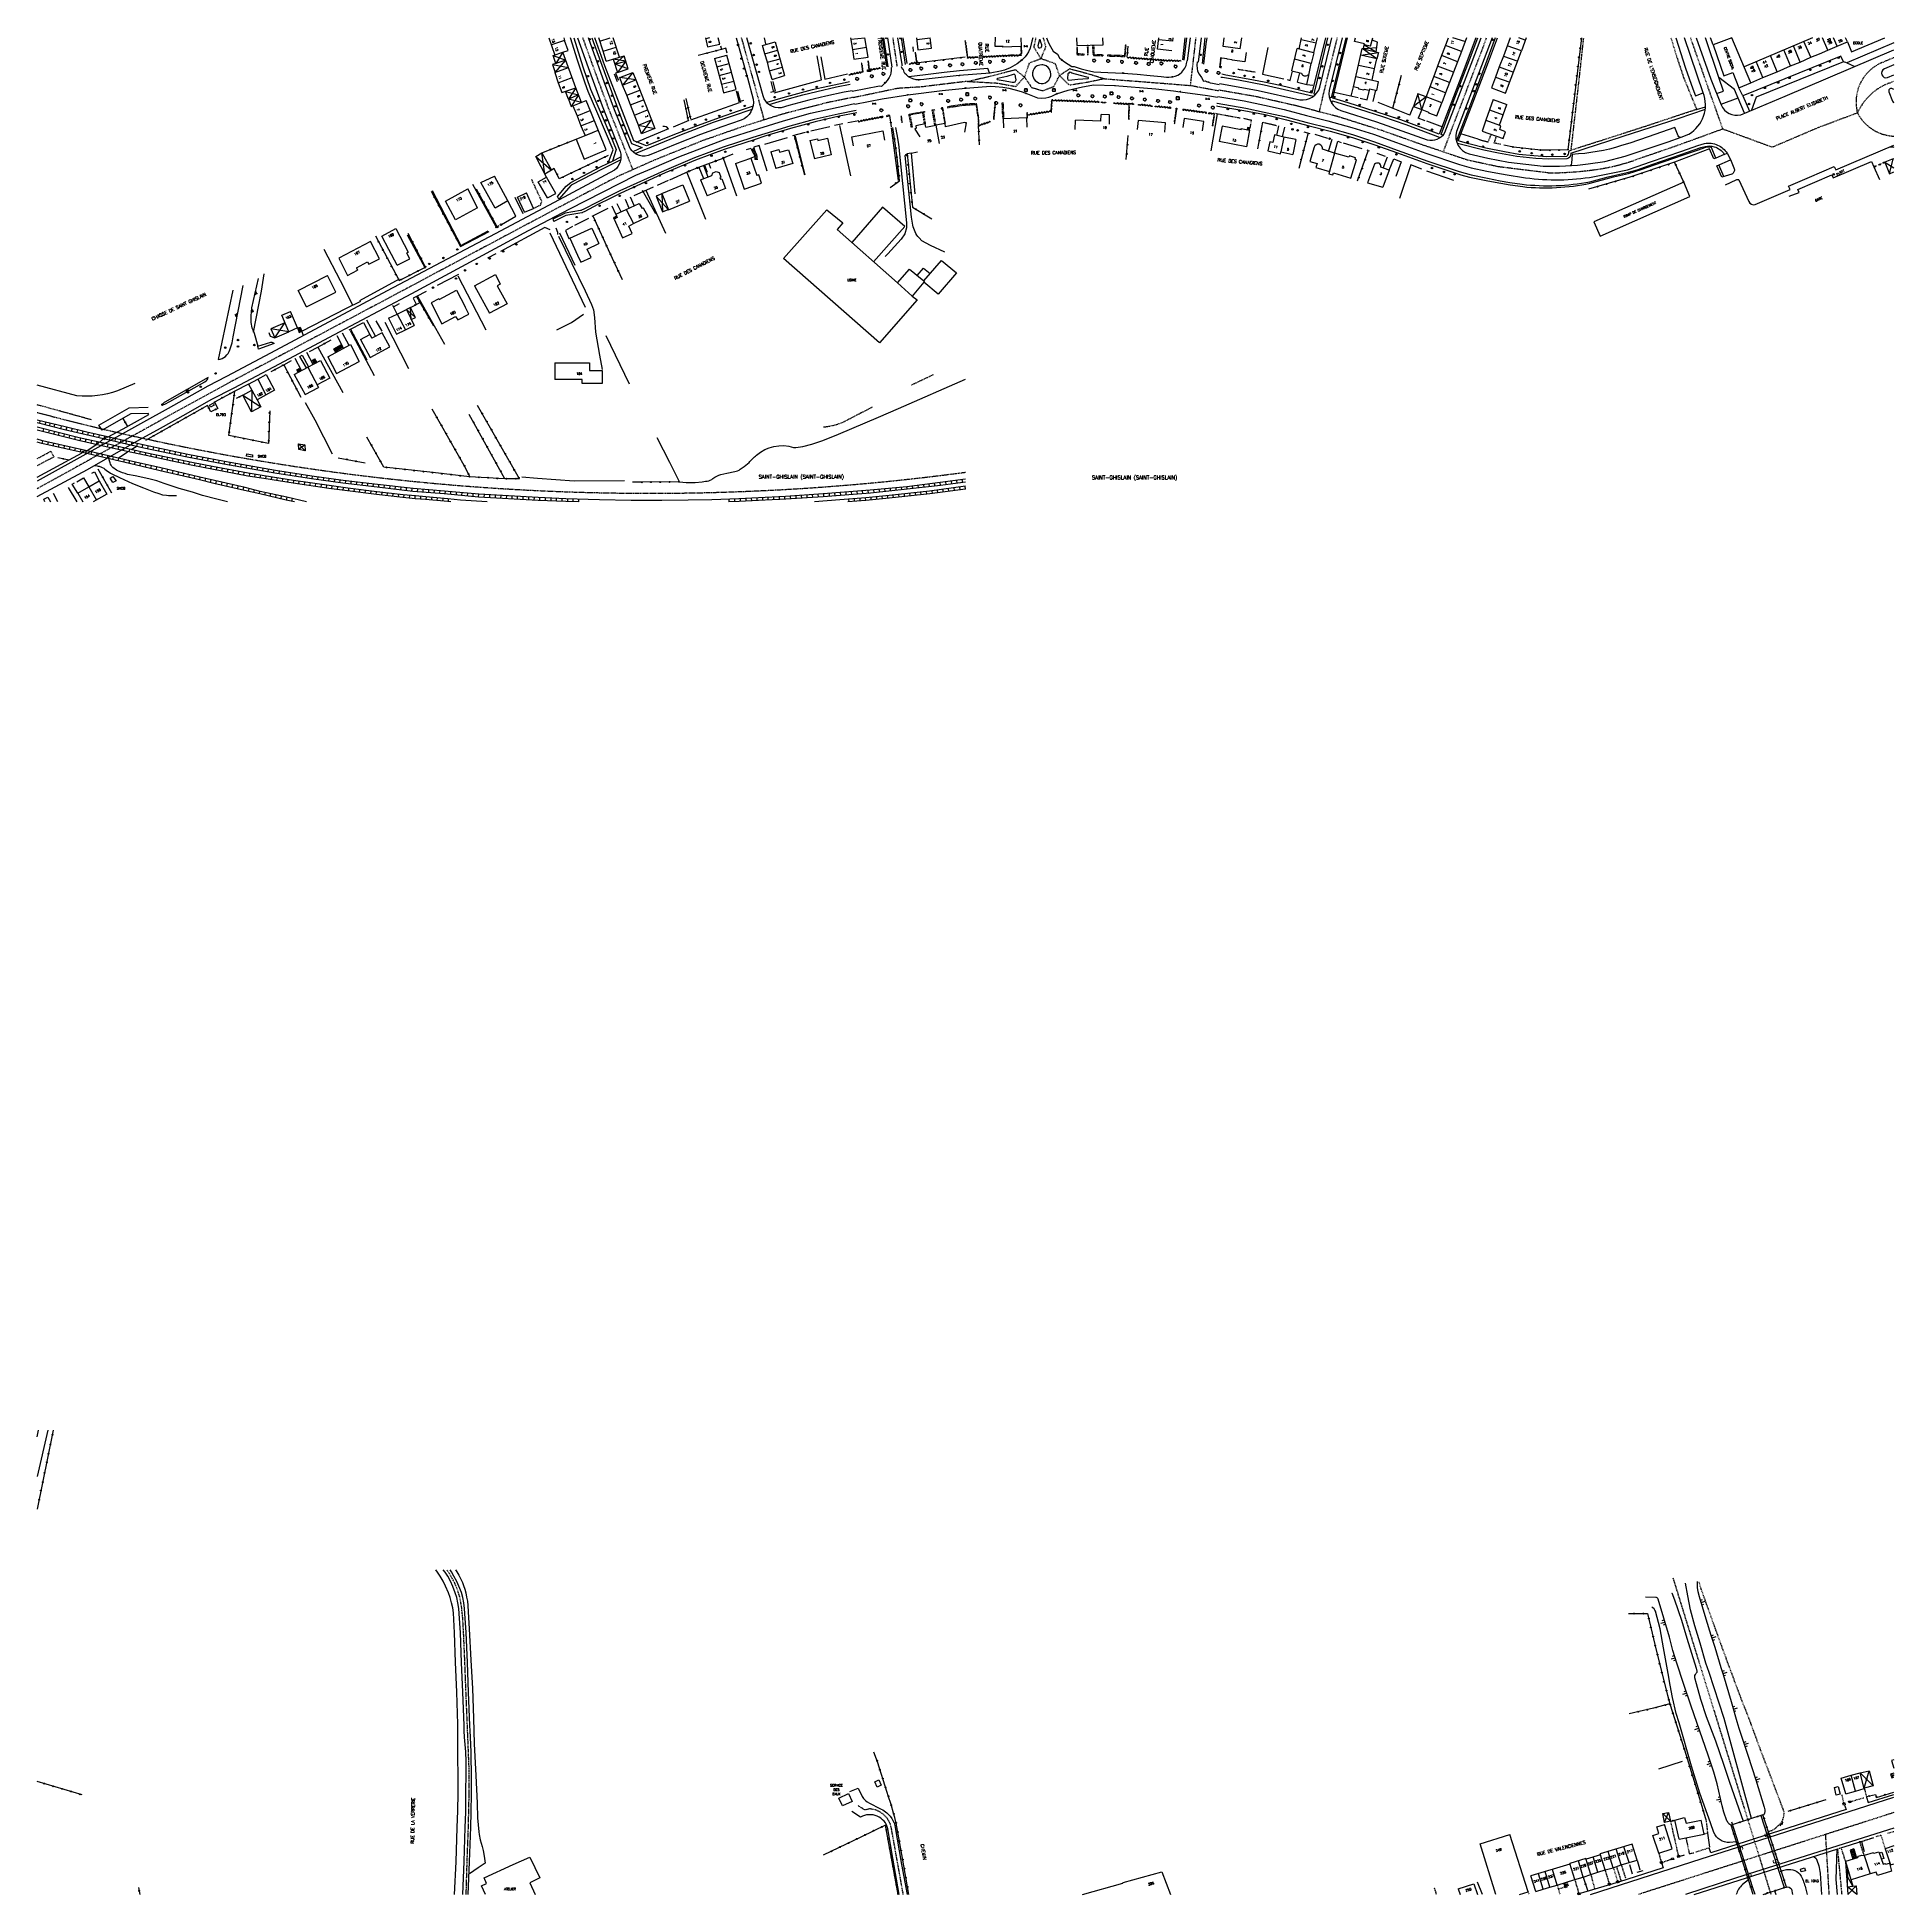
# Model space of a CAD drawing. Header units: millimetres. Extents: x 110000 to 111000, y 125000 to 126000.
import ezdxf
from ezdxf.enums import TextEntityAlignment as Align

# ---------------------------------------------------------------- set-up
doc = ezdxf.new("R2010")
doc.units = ezdxf.units.MM
doc.linetypes.add('DASHED', pattern=[0.75, 0.5, -0.25])
doc.layers.get('0').update_dxf_attribs({"linetype": 'CONTINUOUS'})
for name, color, linetype in [('W0001', 6, 'DASHED'), ('W0008', 7, 'CONTINUOUS'), ('W0100', 7, 'CONTINUOUS'), ('W0112', 1, 'DASHED'), ('W0211', 2, 'CONTINUOUS'), ('W0300', 7, 'CONTINUOUS'), ('W0302', 3, 'CONTINUOUS'), ('W0310', 3, 'CONTINUOUS'), ('W0322', 7, 'CONTINUOUS'), ('W0400', 7, 'CONTINUOUS'), ('W0420', 7, 'CONTINUOUS'), ('W0700', 7, 'CONTINUOUS'), ('W0980', 7, 'CONTINUOUS'), ('W0984', 7, 'CONTINUOUS'), ('W0989', 7, 'CONTINUOUS'), ('W0991', 7, 'CONTINUOUS'), ('W1102', 7, 'CONTINUOUS'), ('W1471', 7, 'CONTINUOUS'), ('W1474', 7, 'CONTINUOUS')]:
    doc.layers.add(name, color=color, linetype=linetype)
doc.styles.get("Standard").update_dxf_attribs({"font": 'romans.shx', "width": 0.85})
doc.linetypes.add('ZIGZAG', pattern='A,0.00254,-5.08,[131,ltypeshp.shx,S=5.08,R=0,X=-5.08,Y=0],-10.16,[131,ltypeshp.shx,S=5.08,R=180,X=5.08,Y=0],-5.08', length=20.32254)

# ---------------------------------------------------------------- blocks, each defined once
blk = doc.blocks.new('T1474')
at = {"color": 0, "linetype": 'Continuous', "flags": 128}
for points in [[(-0.8, -0.5), (-0.8, 0.5)], [(-0.8, 0), (0.7, 0)], [(0.7, 0), (0.7, -0.5), (0.7, 0.5)]]:
    blk.add_lwpolyline(points, dxfattribs=at)
blk = doc.blocks.new('T400')
for p, q in [((-0.15, 0.3), (0.15, 0.3)), ((-0.15, -0.25), (-0.15, 0.3)), ((-0.15, 0.15), (0.15, 0.15)), ((-0.15, 0), (0.15, 0)), ((0.15, 0.3), (0.15, -0.25)), ((-0.15, -0.15), (0.15, -0.15)), ((-0.15, -0.25), (-0.15, -0.3)), ((-0.15, -0.3), (0.15, -0.3)), ((0.15, -0.3), (0.15, -0.25))]:
    blk.add_line(p, q)
blk = doc.blocks.new('T300')
for p, q in [((-0.8, 0.5), (-0.9, 0.3)), ((-0.9, 0.3), (-0.9, 0.2)), ((-0.9, 0.2), (-0.7, 0.1)), ((-0.7, 0.6), (-0.8, 0.5)), ((-0.8, -0.1), (-0.7, 0.1)), ((-0.6, 0.7), (-0.7, 0.6)), ((-0.7, 0.1), (-0.7, 0.1)), ((-0.5, 0.7), (-0.6, 0.7)), ((-0.3, 0.6), (-0.5, 0.7)), ((-0.3, 0.6), (-0.2, 0.7)), ((-0.2, 0.6), (-0.3, 0.6)), ((-0.2, 0.7), (-0.1, 0.8)), ((-0.1, 0.8), (0.1, 0.8)), ((0.1, 0.8), (0.2, 0.7)), ((0.2, 0.7), (0.3, 0.6)), ((0.3, 0.6), (0.4, 0.5)), ((0.5, 0.5), (0.3, 0.5)), ((0.4, 0.5), (0.4, 0.5)), ((0.6, 0.4), (0.5, 0.5)), ((0.6, 0.4), (0.7, 0.3)), ((0.7, 0.3), (0.7, 0.2)), ((0.7, 0.2), (0.7, 0.1)), ((0.7, 0.1), (0.7, -0.2)), ((-0.8, -0.2), (-0.8, -0.1)), ((-0.7, -0.3), (-0.8, -0.2)), ((-0.8, -0.2), (-0.8, -0.2)), ((-0.7, -0.4), (-0.7, -0.3)), ((-0.5, -0.5), (-0.7, -0.4)), ((-0.4, -0.5), (-0.5, -0.5)), ((-0.4, -0.5), (-0.3, -0.5)), ((-0.3, -0.5), (-0.3, -0.4)), ((-0.3, -0.6), (-0.3, -0.5)), ((-0.3, -0.5), (-0.3, -0.5)), ((-0.2, -0.7), (-0.3, -0.6)), ((-0.1, -0.8), (-0.2, -0.7)), ((0.1, -0.8), (-0.1, -0.8)), ((0.2, -0.7), (0.1, -0.8)), ((0.3, -0.5), (0.2, -0.5)), ((0.3, -0.6), (0.2, -0.7)), ((0.2, -0.7), (0.2, -0.7)), ((0.5, -0.4), (0.3, -0.5)), ((0.3, -0.5), (0.3, -0.6)), ((0.3, -0.5), (0.3, -0.5)), ((0.6, -0.3), (0.5, -0.4)), ((0.7, -0.2), (0.6, -0.3)), ((0.6, -0.3), (0.6, -0.3))]:
    blk.add_line(p, q)
blk = doc.blocks.new('T1471')
at = {"color": 0, "linetype": 'Continuous', "flags": 128}
blk.add_lwpolyline([(-0.75, -0.5), (-0.75, 0.5), (0.75, 0.5), (0.75, -0.5), (-0.75, -0.5)], dxfattribs=at)
blk = doc.blocks.new('T420')
for p, q in [((0.7, 0.7), (-0.8, 0.7)), ((-0.8, 0.7), (-0.8, -0.8)), ((0.7, 0.7), (0.7, -0.8)), ((0.7, -0.8), (-0.8, -0.8))]:
    blk.add_line(p, q)
blk.add_ellipse((0, 0), major_axis=(-0.53, 0.53), ratio=1, start_param=3.926991, end_param=10.210176)
blk = doc.blocks.new('t310o')
at = {"color": 0, "linetype": 'Continuous'}
for centre, start, end in [((-0.5, 0.4), 216.8699, 323.1304), ((0.5, -0.4), 36.8699, 143.1303)]:
    blk.add_arc(centre, 0.625, start, end, dxfattribs=at)
blk = doc.blocks.new('t322o')
at = {"color": 0, "linetype": 'Continuous'}
for radius in [0.25, 0.15]:
    blk.add_circle((0, 0), radius, dxfattribs=at)
blk = doc.blocks.new('t112o')
at = {"color": 0, "linetype": 'Continuous'}
for p, q in [((-0.5, 0.5), (0.5, 0.5)), ((-0.5, -0.5), (-0.5, 0.5)), ((0.5, 0.5), (0.5, -0.5)), ((0.5, -0.5), (-0.5, -0.5))]:
    blk.add_line(p, q, dxfattribs=at)

msp = doc.modelspace()

# ---------------------------------------------------------------- linework, layer by layer
at = {"layer": 'W0001'}
for points in [[(110320.9, 125928.9), (110308.5, 125960.2), (110303, 125974.9), (110293.9, 126000)], [(110391.6, 125955.8), (110385.2, 125979.2), (110379.4, 126000)], [(110460.8, 126000), (110463.1, 125984.3)], [(110540.7, 125988.7), (110536.9, 125994.8), (110537.8, 125999), (110537.9, 126000)], [(110540.7, 125988.7), (110543.3, 125995.2), (110542.2, 125999.1), (110542, 126000)], [(110624, 126000), (110621, 125974.1)], [(110700.1, 126000), (110690.4, 125960.1)], [(110757.3, 125938.5), (110780.7, 126000)], [(110890.4, 126000), (110907.8, 125950.8)], [(110547.6, 125973.7), (110550.6, 125979.6), (110548.5, 125985.9), (110540.7, 125988.7), (110534.3, 125986.3), (110531.7, 125978.9), (110535.6, 125973.2), (110541.6, 125971.5), (110547.6, 125973.7)], [(110501, 125976.5), (110476.2, 125973.5), (110463.5, 125972.7), (110439.6, 125967.7)], [(110501, 125976.5), (110517, 125975.6), (110525.2, 125974.1)], [(110531.7, 125978.9), (110526.9, 125982.7), (110516.6, 125980), (110501.6, 125976.4)], [(110525.2, 125974.1), (110527.2, 125973.8), (110531.7, 125978.9)], [(110556.2, 125983.3), (110550.6, 125979.6), (110556, 125974.4)], [(110574.9, 125977.9), (110566.4, 125976.1), (110556, 125974.4)], [(110556.2, 125983.3), (110566.3, 125980.6), (110574.9, 125977.9), (110610.1, 125975.2), (110621.9, 125974.2), (110636.3, 125971.5)], [(110439.6, 125967.9), (110425.4, 125965), (110401.6, 125958.9), (110380.3, 125952.2), (110358.5, 125944.6), (110332, 125933.9), (110312.7, 125925.3), (110282.8, 125909.6), (110248.2, 125891.2), (110190.3, 125860.3), (110127.4, 125826.9), (110103.7, 125814.4), (110072.2, 125797.1), (110058.9, 125789.7), (110000, 125757.1)], [(110933.9, 125000), (110881.2, 125170.3)], [(111000, 125044.1), (110862.4, 125000)], [(110965.2, 125000), (110963.3, 125032.3)]]:
    msp.add_lwpolyline(points, dxfattribs=at)
for points in [[(110980.4, 125959.5, -0.368823), (110993.5, 125986.6), (111000, 125989.4)], [(110980.4, 125959.5, -0.198898), (110997.3, 125975.5), (111000, 125976.6)], [(110980.4, 125959.5), (110959.1, 125951.5), (110934.5, 125941), (110907.8, 125950.8), (110890.8, 125944.6), (110880.8, 125941), (110860, 125933.9, -0.050213), (110837.9, 125928.8, -0.031219), (110813.8, 125927.2), (110786.9, 125930.5), (110770.3, 125934.1), (110747.5, 125941.8), (110724.3, 125950), (110701.2, 125957.3), (110679.2, 125963.1), (110656.8, 125968.2), (110636.3, 125971.8)], [(110980.4, 125959.5, 0.268647), (111000, 125947)], [(110000, 125798.2, 0.099168), (110500, 125766, -15.54241)], [(110220.6, 125174.9, -0.14879), (110228.9, 125151.2), (110229.5, 125141.1), (110230.2, 125124.9), (110230.8, 125108.8), (110231.8, 125084.6), (110232.5, 125066.9), (110232.5, 125054.4), (110232.1, 125036.4), (110231.4, 125017.5), (110230.9, 125000)], [(110466.5, 125000), (110460.1, 125035.6, 0.347752), (110448.3, 125046.1), (110445.7, 125045.5), (110442.1, 125047.9)]]:
    msp.add_lwpolyline(points, format="xyb", dxfattribs=at)
at = {"layer": 'W0008'}
for points in [[(110291, 126000), (110296.8, 125983.9), (110304.4, 125963.3), (110314, 125938.7, -0.31759), (110310.9, 125928.7), (110281.2, 125912.7), (110246.6, 125894.3), (110188.5, 125863.6), (110125.7, 125830.1), (110102, 125817.6), (110091.9, 125812.3), (110070.5, 125800.3), (110057.2, 125792.9), (110000, 125761.2)], [(110376.5, 126000), (110382.6, 125978.4), (110385.6, 125967, -0.357328), (110379.2, 125955.6), (110368.8, 125952.1), (110357.3, 125947.9), (110344.5, 125942.9), (110330.6, 125937.2, -0.39495), (110319.4, 125940.4), (110311, 125961.2), (110305.6, 125975.8), (110299, 125994.3), (110297, 126000)], [(110438.9, 125971.4), (110434.7, 125970.6), (110424.7, 125968.5), (110415.6, 125966.4), (110404.9, 125963.5), (110400.7, 125962.3, -0.372029), (110391, 125968.7), (110382.2, 126000)], [(110466, 125984.7, -0.019207), (110465.8, 125985.5), (110463.6, 126000)], [(110636.8, 125975.3), (110638.9, 125975), (110657.7, 125971.6), (110680.1, 125966.6, 0.37275), (110690.9, 125973.4), (110696.4, 125996.1), (110697.3, 126000)], [(110702.9, 126000), (110695.9, 125971.6, 0.371279), (110702.2, 125960.8), (110721.4, 125954.7), (110748.7, 125945.1, 0.327009), (110758.2, 125948.9), (110772.3, 125985.7), (110777.8, 126000)], [(110783.6, 126000), (110764.4, 125949.5, 0.411294), (110771.2, 125937.4), (110781.4, 125935.1), (110792.4, 125932.9), (110811.2, 125930.9), (110820, 125930.9), (110829.6, 125931.4), (110835.3, 125932), (110844.3, 125933.4), (110855.3, 125936.2), (110878.4, 125944), (110885.5, 125946.5), (110889.6, 125948.1, 0.366904), (110897.3, 125970.4), (110887.3, 126000)], [(110893.6, 126000), (110901.4, 125977.6), (110907, 125963.8, 0.373215), (110917.5, 125958.5), (110941.4, 125968.5), (111000, 125993.4)], [(111000, 125985.4), (110994.9, 125983.2, 0.938903), (110996.6, 125978.5), (111000, 125980)], [(110635.9, 125968.4), (110650, 125966), (110661, 125963.7), (110671.6, 125961.3), (110683.6, 125958.2), (110695.2, 125955.2), (110708.1, 125951.6), (110719.8, 125948), (110732.2, 125943.6), (110747.9, 125937.9), (110766.1, 125931.8), (110772.3, 125930), (110780.8, 125928.1), (110787.6, 125926.8), (110792.8, 125925.9), (110799.4, 125924.9, 0.074614), (110836, 125924.8), (110848.7, 125927.2), (110856.5, 125928.9), (110861.7, 125930.6), (110868.9, 125933.1), (110885.9, 125938.9), (110894.5, 125941.9), (110898.1, 125943.1, -0.142465), (110905.1, 125942.2, -0.144532), (110910.2, 125937.8), (110912.1, 125934.4), (110913.8, 125929.9), (110914, 125929.4, -0.180151), (110913.9, 125927.7, -0.216507), (110912.7, 125926.6), (110907.3, 125924.9), (110904.7, 125931), (110912.1, 125934.3)], [(111000, 125972.1), (110999, 125972.6, 0.655292), (110997.3, 125970.9), (110999.3, 125965.8, 0.196427), (111000, 125965.1, 1.774793)], [(110441.2, 125960.9), (110431.4, 125958.9), (110418.5, 125956), (110405.3, 125952.4), (110391.9, 125948.3), (110385.5, 125946.3), (110369.5, 125941), (110354.1, 125935.3), (110337.7, 125928.4), (110313.8, 125917.5), (110308.1, 125914.7), (110301.5, 125911.3), (110294.4, 125907.6), (110293.2, 125907.1, -0.075895), (110292.7, 125907), (110284.3, 125905.5), (110277.7, 125902.2)], [(110441.5, 125959.6), (110431.9, 125957.7), (110419.1, 125954.7), (110405.8, 125951.1), (110392.4, 125947.1), (110386.1, 125945.1), (110370, 125939.8), (110354.6, 125934.1), (110338.2, 125927.2), (110314.3, 125916.2), (110308.6, 125913.5), (110302, 125910.1), (110294.9, 125906.4), (110293.7, 125905.9, -0.075895), (110293.3, 125905.7), (110284.8, 125904.3), (110278.2, 125901)], [(110635.2, 125963.3), (110635.9, 125963.2), (110649.9, 125960.9), (110661.4, 125958.6), (110672.9, 125955.8), (110685.1, 125952.6), (110696.4, 125949.6), (110708.4, 125946.3), (110720, 125942.5), (110732.6, 125938), (110748.4, 125932.3), (110766.8, 125926.2), (110771.4, 125924.9), (110781.4, 125923), (110788.3, 125921.7), (110793.4, 125920.8), (110800.1, 125919.8, 0.075361), (110836.4, 125921.6), (110849, 125925), (110857, 125926.9), (110863.9, 125929), (110871.1, 125931.5), (110886.1, 125936.7), (110894.2, 125939.5), (110898.7, 125941)], [(110635.4, 125964.7), (110635.6, 125964.7), (110650.9, 125962), (110660.9, 125959.9), (110671.9, 125957.5), (110684, 125954.4), (110695.6, 125951.4), (110708.5, 125947.8), (110720.2, 125943.9), (110732.5, 125939.5), (110749, 125933.5), (110765.8, 125928), (110772.4, 125926.1), (110781.1, 125924.3), (110788, 125923), (110793.2, 125922.1), (110799.8, 125921.1, 0.075035), (110836.3, 125922.4), (110846.1, 125925), (110856.3, 125927.4), (110861.7, 125928.9), (110869.6, 125931.8), (110885.2, 125937.1), (110896, 125940.8), (110898.4, 125941.5)], [(110462.3, 125951.7), (110463.1, 125947.9), (110464, 125942.6), (110468.2, 125900.4, -0.050483), (110468.2, 125897.6), (110467.3, 125894.4), (110465.3, 125891.6), (110458.1, 125883.6), (110456.7, 125882.1)], [(110867.7, 125946.7), (110857.8, 125943.3), (110853.4, 125941.9, -0.067181), (110826.7, 125937.2), (110826.4, 125932.4, -0.210091), (110825.8, 125931.2, -0.247962)], [(110884.9, 125946.4, -0.298114), (110883.9, 125947.2), (110882.1, 125951.6), (110867.7, 125946.7)], [(110488.9, 125884.5), (110481.2, 125888.1), (110476.5, 125890.6), (110475, 125892.2, -0.136679), (110471.7, 125899.1), (110470.9, 125903.3), (110467.5, 125936.5, -0.267835), (110468.5, 125937.5, -0.90123)], [(110826, 125937.6, -0.377986), (110823.9, 125934.7), (110814.2, 125934.6), (110807.2, 125935), (110797, 125936.1), (110787, 125937.8), (110779.2, 125939.4), (110764.9, 125943.1)], [(110826.2, 125939.4), (110824.7, 125938.8, -0.219958), (110823.9, 125936.1), (110813.1, 125935.9), (110806.1, 125936.4), (110798.1, 125937.2), (110790.3, 125938.5), (110780.3, 125940.6), (110771.1, 125942.8)], [(110898.4, 125941.5, -0.125893), (110903.2, 125941.3, -0.186981), (110908.7, 125937.2), (110910.2, 125937.9)], [(110909.4, 125920.8), (110915.1, 125923.5, -0.32869), (110916.6, 125923.4), (110921.9, 125911.8, 0.386204), (110925.3, 125910.1), (110944.1, 125918.2), (110943.3, 125920), (110954.6, 125924.9), (110967.9, 125930.7), (110968.7, 125928.9), (111000, 125942.2)], [(110997.8, 125941.3, -0.072825), (111000, 125941.1, 0.285379)], [(110437.7, 125055.4), (110442.2, 125057.2), (110444.3, 125052.7, 0.13748), (110448.3, 125049.2), (110453.8, 125046.3, -0.128052), (110459.4, 125042.1, -0.117176), (110461.9, 125037.2), (110465.6, 125016.2), (110468.6, 125000)], [(110464.3, 125000), (110460.9, 125019.6), (110458.2, 125035.3, 0.508149), (110443.5, 125041.6), (110438.7, 125044.6)], [(110956.9, 125020.5), (110958.1, 125019.4, -0.09083), (110960.3, 125011.4), (110961.1, 125000)], [(110921.7, 125007.9), (110918.5, 125005.3, 0.147834), (110915.1, 125000)], [(110939.4, 125012.7), (110942.2, 125013.4, -0.310425), (110950.1, 125009.9, -0.042379), (110952.4, 125003.6), (110953.3, 125000)]]:
    msp.add_lwpolyline(points, format="xyb", dxfattribs=at)
for points in [[(110307.6, 125932.4), (110310.2, 125939.7), (110302, 125959.1), (110296.8, 125971.1), (110295.1, 125975.6), (110291.1, 125987.9), (110287.3, 126000)], [(110289.1, 126000), (110293.9, 125984.4), (110298.1, 125972.3), (110303.7, 125959), (110308.9, 125946.8), (110311.9, 125939.8), (110309.8, 125933.5), (110314.4, 125935.8)], [(110298.7, 126000), (110314.7, 125956.4), (110320.1, 125943.1), (110325.9, 125940.8), (110320.8, 125938.6)], [(110385.6, 125963.1), (110377.5, 125960.4), (110367.3, 125956.9), (110356.1, 125952.8), (110343.3, 125947.8), (110328.2, 125941.8), (110321.3, 125944.4), (110311.8, 125969), (110305.8, 125984.8), (110300.4, 126000)], [(110455.1, 126000), (110457.4, 125984.5)], [(110458.4, 125984.3), (110456.1, 126000)], [(110458, 126000), (110460.3, 125984.1)], [(110536.2, 126000), (110535.8, 125998.1), (110534.8, 125994.4), (110533.9, 125992.4), (110533, 125991), (110532.1, 125989.8), (110530.8, 125988.4), (110530.3, 125987.9), (110527.9, 125985.9), (110524.1, 125983.8), (110521, 125982.6), (110518.9, 125982), (110513.2, 125981), (110496.5, 125979.6), (110480.4, 125977.9), (110477.5, 125977.5), (110475.7, 125977.4), (110474.8, 125977.3), (110473.5, 125977.4), (110471.6, 125977.8), (110470, 125978.5), (110469.3, 125979), (110468.2, 125980), (110467.4, 125980.7), (110466.9, 125981.4), (110466.6, 125982.9), (110466, 125983), (110465.5, 125984.4)], [(110467.6, 125985.6), (110465.5, 126000)], [(110468.6, 125986.2), (110466.5, 126000)], [(110539, 125995.6), (110539.1, 125995), (110539.6, 125994.6), (110540.1, 125994.5), (110540.7, 125994.7), (110541, 125995.1), (110541.2, 125995.6), (110541.1, 125996.2), (110540.6, 125997.6), (110540.2, 125998.8), (110540.1, 125998.8), (110539.9, 125998.9), (110539.8, 125998.8), (110539.7, 125998.7), (110539.5, 125997.6), (110539, 125995.6), (110539.1, 125995)], [(110543.7, 126000), (110543.9, 125999.1), (110544.7, 125997.3), (110545.7, 125995.3), (110547.2, 125992.8), (110549.6, 125991.2), (110550.6, 125989.1), (110551.8, 125988.1), (110553.4, 125987), (110557.2, 125984.5), (110558.5, 125984.5), (110562.3, 125983.3), (110565.2, 125982.6), (110569.2, 125981.6), (110576.6, 125981.3), (110584.9, 125980.9), (110592.5, 125980.3), (110599.5, 125979.7), (110605.3, 125979.1), (110608.3, 125978.8), (110609.6, 125978.8), (110611.4, 125978.9), (110613, 125979.3), (110614.3, 125979.9), (110615.2, 125980.4), (110616.5, 125981.5), (110618.2, 125983.7), (110618.8, 125985), (110619.1, 125986.2), (110619.3, 125987.5)], [(110618.1, 126000), (110616.9, 125988.1)], [(110617.8, 125987.9), (110619.2, 126000)], [(110619.6, 125987.5), (110621.2, 126000)], [(110626.9, 126000), (110625.3, 125986.8)], [(110628.9, 126000), (110627.4, 125986.2)], [(110628.4, 125985.8), (110629.6, 125996.8), (110630.1, 126000)], [(110693.9, 126000), (110686.6, 125970.1), (110669.4, 125974.2), (110660.8, 125976), (110652.3, 125977.7), (110640.3, 125979.9), (110638, 125980.3)], [(110694.9, 126000), (110687.6, 125969.8), (110688.7, 125969.6)], [(110704.9, 126000), (110697, 125967.7), (110695.9, 125968)], [(110774.8, 126000), (110766.9, 125978.9), (110755.2, 125948.1), (110734.4, 125955.7), (110720.6, 125960.2), (110706.1, 125964.9), (110697.9, 125967.4), (110705.8, 126000)], [(110757.2, 125947.5), (110756.2, 125947.8), (110762.7, 125965.3), (110771.4, 125988.1), (110776, 126000)], [(110785.3, 126000), (110780.8, 125987.7), (110772.8, 125966.6), (110764.4, 125944.6)], [(110771.1, 125942.8), (110765.3, 125944.4), (110773.2, 125964.9), (110781.6, 125987.1), (110786.5, 126000)], [(110882.6, 126000), (110887.7, 125983.7), (110891.7, 125972.4), (110893.1, 125968.8), (110897.3, 125970.3)], [(110904.5, 125969.9), (110908.3, 125971.2), (110905.8, 125978.5), (110898.5, 126000)], [(111000, 125997.2), (110974.7, 125986.4), (110979, 125984.5)], [(110541.2, 125985.4), (110540, 125985.3), (110538.6, 125984.8), (110537.6, 125984.1), (110537, 125983.4), (110536.4, 125982.3), (110536.1, 125981.1), (110536.1, 125979.9), (110536.8, 125977.9), (110537.6, 125976.9), (110538.7, 125976), (110539.6, 125975.6), (110540.8, 125975.4), (110541.8, 125975.4), (110543, 125975.8), (110544, 125976.4), (110544.8, 125977.2), (110545.5, 125978.2), (110545.9, 125979.4), (110546, 125980.3), (110545.8, 125981.7), (110545.3, 125983), (110544.6, 125983.9), (110543.5, 125984.8), (110542.4, 125985.2), (110541.7, 125985.4), (110541.2, 125985.4)], [(110624.8, 125987), (110624.6, 125985.2), (110624.7, 125983.4), (110625, 125982), (110625.8, 125980.4), (110627.1, 125978.6), (110628.1, 125976.7), (110629.2, 125976.8), (110629.8, 125976.5), (110630.8, 125976.1), (110631.7, 125975.8), (110633, 125975.6), (110636.7, 125974.9)], [(110972.9, 125987.1), (110971.5, 125990.1), (110918.6, 125968.7), (110922.2, 125960.4)], [(110974.7, 125986.4), (110972.9, 125987.1), (110925.8, 125968), (110923.4, 125961)], [(110437.5, 125976.3), (110435.2, 125975.8), (110425.9, 125973.8), (110417.5, 125971.9), (110401.6, 125967.6), (110393, 125965.1)], [(110459.9, 125984), (110460, 125982.4), (110459.8, 125981.1), (110459.6, 125980.1), (110458.9, 125978.5), (110457.9, 125976.9), (110456.7, 125975.7), (110455.8, 125974.9), (110454.7, 125973.8), (110453.7, 125973.9), (110439, 125971.1)], [(110513.2, 125981), (110513, 125981.1), (110512.1, 125983.4), (110496.8, 125982.1), (110488.5, 125981.3), (110478.4, 125980.1), (110469.4, 125979)], [(110527, 125976.7), (110527.2, 125977.4), (110527, 125978.9), (110526.9, 125979.4), (110526.7, 125979.9), (110526.2, 125980.3), (110525.7, 125980.2), (110522.3, 125979.2), (110520.6, 125978.7), (110517.3, 125978), (110517, 125977.9), (110516.9, 125977.7), (110517, 125977.5), (110520.3, 125977), (110523.3, 125976.5), (110525.2, 125976.1), (110525.8, 125976), (110526.3, 125976), (110526.8, 125976.3), (110527, 125976.7)], [(110566.3, 125978.3), (110566.2, 125978.5), (110566, 125978.6), (110562, 125979.6), (110557.2, 125981), (110556.7, 125981.2), (110556, 125981.4), (110555.6, 125981), (110555.2, 125980.5), (110555, 125978), (110555.2, 125977.4), (110555.7, 125977.1), (110560.5, 125977.6), (110565.8, 125978.1), (110566.1, 125978.1), (110566.2, 125978.2), (110566.3, 125978.3)], [(110637.6, 125978.8), (110638.5, 125978.7), (110647, 125977.3), (110660.9, 125974.6), (110687.5, 125968.5)], [(110919.5, 125959.3), (110914.1, 125972.1), (110905.8, 125978.5)], [(110394.2, 125964.1), (110403.2, 125966.7), (110412.4, 125969.2), (110419.9, 125971.1), (110430.6, 125973.5), (110437.9, 125975)], [(110440.4, 125964.2), (110455.2, 125967.1), (110469, 125969.3), (110487.4, 125971.6), (110500, 125972.9), (110511.4, 125973.8), (110513.5, 125973.9), (110515.9, 125973.8), (110520.1, 125973.3), (110523.3, 125972.8), (110526.8, 125971.9), (110530, 125971), (110532.5, 125970.1), (110534.3, 125969.4), (110537, 125968.3), (110538.8, 125967.7), (110541.2, 125967.5), (110543.2, 125967.7), (110544.8, 125968), (110546.5, 125968.5), (110549.1, 125969.7), (110555.3, 125971.7), (110563.1, 125973.6), (110568.1, 125974.5), (110569.2, 125974.7), (110580.5, 125974.2), (110602.5, 125972.4), (110612.1, 125971.4), (110615.6, 125970.9), (110630.4, 125968.9), (110635.8, 125968)], [(110697.3, 125964.6), (110697.6, 125966.1), (110712.2, 125961.6), (110724.6, 125957.5), (110737.2, 125953.2), (110755.7, 125946.3)], [(110916, 125967.5), (110906.9, 125964.1)], [(110918.6, 125968.7), (110916.6, 125973)], [(110000, 125752.9), (110017, 125762.1), (110027.1, 125767.5), (110055, 125783.5), (110066.5, 125789.8), (110080.2, 125797.4), (110093.8, 125805.1), (110106.1, 125811.5), (110130.5, 125824.4), (110157.1, 125838.5), (110201.8, 125862.3), (110264.7, 125896.2), (110286.9, 125907.8), (110322.4, 125925.9), (110331, 125929.6), (110345.6, 125935.8), (110370.6, 125945.4), (110388.7, 125951.2), (110401.9, 125955.2), (110416.6, 125959.4), (110435.5, 125963.5), (110440.3, 125964.5)], [(110322, 125937.7), (110334.8, 125942.9), (110347.1, 125947.9), (110364.3, 125954.5), (110374.5, 125958), (110385.1, 125961.6)], [(110898.4, 125961.4), (110883.7, 125956.4), (110854.1, 125946.8), (110825.8, 125937.6)], [(110893.8, 125961.4), (110898.5, 125962.8)], [(110904.1, 125935.2), (110903, 125934.7), (110900.7, 125940.1), (110881.9, 125932.9)], [(110908.7, 125937.2), (110904.1, 125935.2), (110901.8, 125940.9), (110898.7, 125941)], [(110314.3, 125934.3), (110304.7, 125929.4), (110287.6, 125920.6), (110281, 125913.1), (110280.2, 125914.5), (110285, 125920), (110287.4, 125922.1), (110303.7, 125930.6), (110309.8, 125933.5)], [(110908.4, 125925.2), (110905.7, 125931.5)], [(110277.7, 125902.2), (110278.2, 125901)], [(110143.5, 125839.6), (110142.6, 125842), (110166.6, 125854.3), (110174.4, 125858.2)], [(110000, 125763.3), (110017.2, 125772.6), (110024.3, 125776.5), (110024.5, 125777.3), (110025.1, 125777.1), (110025.3, 125777.7), (110026.7, 125777.6), (110031.8, 125780.9), (110032.2, 125781), (110032.3, 125781.7), (110033, 125781.7), (110033, 125782.3), (110033.7, 125782.1), (110035.5, 125783.9), (110036.3, 125783.7), (110036.4, 125784.5), (110037, 125784.4), (110037.2, 125785), (110037.9, 125784.9), (110046.3, 125789.4), (110060.2, 125797), (110059.8, 125797.7), (110050.4, 125797.4), (110035, 125788.7), (110033.3, 125791.4), (110049.6, 125800.7), (110059.8, 125801)], [(110224.7, 125000), (110225.7, 125017.5), (110226.3, 125036.1), (110226.5, 125045), (110226.7, 125054.5), (110226.7, 125066.3), (110226.6, 125071.7), (110226.6, 125077.2), (110226.5, 125084.8), (110226.5, 125088.7), (110226.5, 125091.7), (110226, 125108.9), (110225.3, 125125.1), (110224.8, 125140.9), (110224.2, 125151.7), (110223.8, 125154.4), (110223.2, 125157.1), (110222.4, 125160), (110221.5, 125162.5), (110220, 125166), (110218.6, 125168.8), (110217.1, 125171.5), (110215.6, 125173.6), (110214.7, 125174.9)], [(110229.2, 125000), (110229.9, 125017.8), (110230.6, 125036.1), (110230.8, 125044.4), (110230.9, 125054), (110231, 125066.3), (110231, 125071.7), (110230.8, 125076.9), (110230.2, 125084.7), (110230, 125088.1), (110229.9, 125091), (110229.2, 125108.9), (110228.6, 125125), (110228, 125141), (110227.3, 125151.3), (110227.1, 125154.1), (110226.6, 125157.1), (110226, 125159.9), (110225.2, 125162.5), (110223.9, 125165.9), (110222.6, 125168.7), (110221.1, 125171.5), (110219.7, 125173.5), (110218.7, 125174.9)], [(110232.2, 125000), (110232.9, 125017.5), (110233.5, 125036.3), (110233.7, 125044.3), (110234, 125054.4), (110233.9, 125066.9), (110233.8, 125072.2), (110233.7, 125076.7), (110233.4, 125084.7), (110233.2, 125088.1), (110233.1, 125091), (110232.4, 125108.9), (110231.8, 125125), (110231, 125141.1), (110230.4, 125151.3), (110230.2, 125154.1), (110229.8, 125157.1), (110229.2, 125159.9), (110228.5, 125162.6), (110227.2, 125166), (110226.1, 125168.6), (110224.5, 125171.5), (110223.2, 125173.7), (110222.5, 125174.9)], [(110225.4, 125174.9), (110226.1, 125173.7), (110227.2, 125171.9), (110228.1, 125170.1), (110229, 125168), (110229.7, 125166.4), (110230.3, 125164.5), (110230.9, 125162.4), (110231.3, 125160.2), (110231.7, 125158), (110231.9, 125155.7), (110232.1, 125152.2), (110232.6, 125143.1), (110233.6, 125126.2), (110234.4, 125111), (110235, 125094.9), (110235.4, 125081.1), (110236.2, 125064.1), (110236.9, 125049.2), (110237.2, 125041.3), (110237.8, 125033.8), (110238, 125032.3), (110238.6, 125029.5), (110239.7, 125025.8), (110240.2, 125023.6), (110240.8, 125020.6), (110241.3, 125016.9), (110237.6, 125014.4), (110232.9, 125011.1)], [(110836.6, 125000), (110896.3, 125019.2), (110927.8, 125029.3), (111000, 125052.4)], [(110973.2, 125048.7), (110974.4, 125045.8), (110929.9, 125031.5), (110901.5, 125022.4), (110900.6, 125025.2)], [(110985.3, 125052.4), (110986.2, 125049.6), (111000, 125053.8)], [(111000, 125035.8), (110915.2, 125008.9), (110887.8, 125000)], [(110892.4, 125000), (110941, 125015.5), (110969.8, 125024.6)], [(110874.8, 125017.2), (110875.7, 125014.4), (110865.7, 125011.1), (110851.7, 125006.6), (110832.9, 125001), (110830.4, 125000.4)], [(110969.3, 125024.5), (110968.8, 125008.1), (110969.4, 125000)], [(110930.9, 125000.4), (110931.1, 125000)], [(110935.8, 125002), (110936.4, 125000)]]:
    msp.add_lwpolyline(points, dxfattribs=at)
at = {"layer": 'W0100'}
for p, q in [((110559, 125950.6), (110559.2, 125955.6)), ((110572.9, 125955.1), (110559.2, 125955.6)), ((110572.9, 125955.1), (110573, 125958.7)), ((110478.3, 125953.6), (110478.3, 125953.6)), ((110478.6, 125951.8), (110478.3, 125953.6)), ((110478.6, 125951.8), (110484.1, 125952.9))]:
    msp.add_line(p, q, dxfattribs=at)
for points in [[(110275.6, 126000), (110278.8, 125990.7)], [(110284.1, 125998.6), (110277, 125996.1)], [(110283.2, 125992.2), (110286, 125993.2), (110284.1, 125998.6)], [(110283.6, 126000), (110284.1, 125998.6)], [(110304.8, 125992.8), (110302.5, 126000)], [(110303.1, 125998.2), (110308.7, 126000)], [(110313.7, 125989.5), (110310.3, 126000)], [(110360, 126000), (110361, 125995.1)], [(110362.1, 126000), (110360.1, 125999.4)], [(110361, 125995.1), (110367.7, 125996.5)], [(110367.7, 125996.5), (110366.8, 126000)], [(110390.7, 125995.9), (110397.5, 125997.8)], [(110392, 125991.3), (110390.7, 125995.9)], [(110397.5, 125997.8), (110402.6, 125979.6)], [(110438.1, 126000), (110439.1, 125993.7)], [(110438.2, 125999.2), (110445.7, 126000)], [(110447.5, 125989.6), (110445.7, 126000)], [(110473.6, 126000), (110474.4, 125993.5)], [(110473.7, 125999), (110481, 125999.9)], [(110481.7, 125994.4), (110481, 126000)], [(110529.8, 126000), (110529.9, 125995.2), (110519.9, 125995), (110520.2, 125995.2), (110516, 125995.3), (110516.1, 126000.3)], [(110559.8, 126000), (110559.9, 125995.8), (110574.1, 125996.1), (110574, 126000)], [(110603.4, 125993.9), (110604.1, 126000)], [(110611.7, 125998.1), (110604, 125998.9)], [(110611.7, 125998.1), (110611.9, 126000)], [(110638.8, 125995.2), (110639.4, 126000)], [(110648, 125994.1), (110638.8, 125995.2)], [(110648, 125994.1), (110648.8, 126000)], [(110679.7, 125993.9), (110681, 126000)], [(110688.8, 125997), (110680.7, 125998.9)], [(110687.6, 125991.9), (110688.8, 125997)], [(110688.8, 125997), (110689.6, 126000)], [(110717.5, 125971.6), (110714.7, 125972.2), (110714.6, 125971.7), (110711.9, 125972.3), (110711.9, 125972.8), (110708.9, 125973.6), (110711.9, 125986.2), (110713.7, 125994.2), (110714.3, 125994.1), (110714.8, 125996.2)], [(110714.8, 125996.2), (110714.9, 125996.7), (110709.6, 125997.9), (110710.1, 126000)], [(110718.2, 125995.5), (110714.8, 125996.2)], [(110714.8, 125996.2), (110721.1, 125992.4)], [(110718.2, 125995.5), (110719.4, 126000)], [(110721.1, 125992.4), (110721.9, 125997.7), (110719, 125998.7)], [(110749.1, 125970.8), (110752.2, 125978.9), (110755.2, 125986.8), (110758.7, 125996.2), (110760.1, 126000)], [(110767.2, 125992.6), (110758.6, 125995.9)], [(110768.9, 125997.9), (110762.4, 126000)], [(110769.8, 126000), (110767.2, 125992.6)], [(110793.4, 126000), (110789.8, 125990.1)], [(110799.5, 125992.9), (110791.8, 125995.6)], [(110801.5, 125998.7), (110798, 126000)], [(110802, 126000), (110799.5, 125992.9)], [(110902.6, 125996.2), (110901.3, 126000)], [(110916.6, 125973), (110923, 125975.8), (110912.7, 126000), (110902.6, 125996.2), (110908.5, 125979.5), (110913.2, 125981.2), (110916.6, 125973)], [(110956.2, 126000), (110919.3, 125984.4)], [(110949.5, 125986.9), (110945.9, 125995.6)], [(110955.3, 125989.5), (110951.5, 125998)], [(110964.4, 125993.3), (110961.5, 126000)], [(110964.4, 125993.3), (110969.4, 125995.5)], [(110969.4, 125995.5), (110967.5, 126000)], [(110969.4, 125995.5), (110975, 125997.8)], [(110975, 125997.8), (110974, 126000)], [(110975, 125997.8), (110977.2, 125992.4), (110995.2, 126000)], [(110290.1, 125973.1), (110283.2, 125992.2), (110279.3, 125986.2), (110277.9, 125990.4), (110284.7, 125988), (110279.3, 125986.2), (110277.6, 125985.6), (110279, 125981.3), (110284.7, 125988)], [(110277.6, 125985.6), (110286.2, 125983.9)], [(110277.9, 125990.4), (110283.2, 125992.2)], [(110304.8, 125992.8), (110311.9, 125995)], [(110306.5, 125987.3), (110304.8, 125992.8)], [(110306.5, 125987.3), (110316.1, 125990.3)], [(110310.3, 125988.4), (110312.6, 125981.3), (110318.3, 125983.3), (110316.1, 125990.3), (110311.2, 125985.7), (110317, 125987.4), (110312.6, 125981.3)], [(110317, 125987.4), (110310.3, 125988.4)], [(110318.3, 125983.3), (110311.2, 125985.7)], [(110364.8, 125988.9), (110371.5, 125990.7)], [(110364.8, 125988.9), (110366, 125984.3)], [(110366, 125984.3), (110372.8, 125986.1)], [(110376.5, 125972.1), (110371.5, 125990.7)], [(110392, 125991.3), (110398.8, 125993.3)], [(110393.3, 125986.8), (110392, 125991.3)], [(110393.3, 125986.8), (110400.1, 125988.6)], [(110394.5, 125982.1), (110393.3, 125986.8)], [(110439.1, 125993.7), (110446.6, 125994.9)], [(110439.1, 125993.7), (110439.9, 125988.5)], [(110439.9, 125988.5), (110447.5, 125989.6)], [(110474.4, 125993.5), (110481.7, 125994.4)], [(110611.1, 125993), (110603.4, 125993.9)], [(110651.1, 125992), (110650.5, 125987.1), (110643.7, 125987.9), (110643.6, 125988.1), (110641, 125988.4), (110641, 125988.6), (110638, 125989)], [(110675.7, 125982.1), (110678.6, 125994.2)], [(110686.2, 125986.2), (110677.2, 125988.4)], [(110687.6, 125991.9), (110678.6, 125994.2)], [(110687.6, 125991.9), (110686.2, 125986.2)], [(110720.3, 125983.2), (110711.6, 125985.1)], [(110712.9, 125990.7), (110722.4, 125992), (110721.6, 125988.6), (110713.7, 125994.2)], [(110721.6, 125988.6), (110712.9, 125990.7)], [(110714.3, 125994.1), (110722.4, 125992)], [(110721.4, 125994.5), (110714.8, 125994)], [(110720.3, 125983.2), (110721.6, 125988.6)], [(110764.9, 125987), (110756.5, 125990.4)], [(110764.9, 125987), (110762.9, 125981.4)], [(110767.2, 125992.6), (110764.9, 125987)], [(110789.8, 125990.1), (110787.5, 125984.4)], [(110789.8, 125990.1), (110797.4, 125987.3)], [(110790.8, 125970.1), (110799.5, 125992.9)], [(110929.5, 125978.6), (110925.9, 125987.2)], [(110937.2, 125981.7), (110933.6, 125990.4)], [(110944.4, 125984.8), (110940.7, 125993.4)], [(110944.4, 125984.8), (110949.5, 125986.9)], [(110949.5, 125986.9), (110955.3, 125989.5)], [(110955.3, 125989.5), (110959.9, 125991.4)], [(110959.9, 125991.4), (110964.4, 125993.3)], [(110278.8, 125981.2), (110286.2, 125983.9)], [(110278.8, 125981.2), (110280.7, 125975.8)], [(110280.7, 125975.8), (110288.2, 125978.6)], [(110280.7, 125975.8), (110282.6, 125970.5)], [(110315.3, 125974.4), (110313.8, 125978.5), (110320.8, 125981.2), (110322.4, 125977.4), (110313.8, 125978.5)], [(110320.8, 125981.2), (110315.3, 125974.4)], [(110315.3, 125974.4), (110322.4, 125977.4)], [(110322.4, 125977.4), (110330.8, 125955.7)], [(110366, 125984.3), (110367.3, 125979.6)], [(110367.3, 125979.6), (110374, 125981.4)], [(110367.3, 125979.6), (110368.5, 125975)], [(110368.5, 125975), (110375.3, 125976.7)], [(110394.5, 125982.1), (110401.3, 125984.2)], [(110395.9, 125977.5), (110394.5, 125982.1)], [(110395.9, 125977.5), (110402.6, 125979.6)], [(110675.7, 125982.1), (110681, 125980.9)], [(110722.5, 125976.3), (110710.2, 125979)], [(110719, 125977.1), (110720.3, 125983.2)], [(110721.5, 125971.6), (110722.5, 125976.3)], [(110760.7, 125975.9), (110752.3, 125979.2)], [(110762.9, 125981.4), (110754.3, 125984.6)], [(110760.7, 125975.9), (110758.5, 125970.3)], [(110762.9, 125981.4), (110760.7, 125975.9)], [(110785.5, 125978.7), (110783.3, 125973.1)], [(110787.5, 125984.4), (110785.5, 125978.7)], [(110785.5, 125978.7), (110793.1, 125976.1)], [(110787.5, 125984.4), (110795.1, 125981.4)], [(110923, 125975.8), (110929.5, 125978.6)], [(110929.5, 125978.6), (110937.2, 125981.7)], [(110937.2, 125981.7), (110944.4, 125984.8)], [(110282.6, 125970.5), (110290.1, 125973.1)], [(110293.1, 125965.2), (110290.1, 125973.1), (110286.1, 125966.9), (110284.5, 125971.1), (110291.6, 125969.2), (110286.1, 125966.9), (110287.6, 125962.9), (110288.6, 125963.3)], [(110293.1, 125965.2), (110286.1, 125966.9)], [(110291.6, 125969.2), (110287.6, 125962.9)], [(110288.6, 125963.3), (110295.7, 125966.2)], [(110306.4, 125939.6), (110298.2, 125960.1), (110295.7, 125966.2)], [(110317.6, 125969), (110315.3, 125974.4)], [(110317.6, 125969), (110324.6, 125971.8)], [(110319.6, 125963.8), (110317.6, 125969)], [(110319.6, 125963.8), (110326.6, 125966.5)], [(110368.5, 125975), (110369.6, 125970.4)], [(110369.6, 125970.4), (110376.5, 125972.1)], [(110717.7, 125972.4), (110721.5, 125971.6)], [(110748.1, 125968.1), (110743.7, 125969.8), (110741.2, 125962.9), (110745.7, 125961.4), (110743.7, 125969.8)], [(110748.1, 125968.1), (110741.2, 125962.9)], [(110745.7, 125961.4), (110749.1, 125970.8)], [(110756.5, 125964.9), (110748.1, 125968.1)], [(110758.5, 125970.3), (110750.2, 125973.5)], [(110758.5, 125970.3), (110756.5, 125964.9)], [(110784.2, 125966.7), (110782.3, 125961.2)], [(110783.3, 125973.1), (110790.8, 125970.1)], [(110784.2, 125966.7), (110791.6, 125964)], [(110288.6, 125963.3), (110290.8, 125957.9)], [(110290.8, 125957.9), (110297.9, 125960.8)], [(110290.8, 125957.9), (110292.9, 125952.5)], [(110292.9, 125952.5), (110300.1, 125955.4)], [(110321.8, 125958.3), (110319.6, 125963.8)], [(110321.8, 125958.3), (110328.7, 125961.1)], [(110323.9, 125952.9), (110321.8, 125958.3)], [(110323.9, 125952.9), (110330.8, 125955.7)], [(110330.8, 125955.7), (110332.6, 125951.2), (110325.5, 125948.3), (110323.9, 125952.9), (110332.6, 125951.2)], [(110325.5, 125948.3), (110330.8, 125955.7)], [(110533.2, 125951.9), (110533, 125956.9), (110520.2, 125956.4), (110520.4, 125951.4)], [(110577.5, 125953.5), (110577.6, 125958.5), (110573, 125958.7)], [(110607.3, 125949.1), (110607.8, 125954.1), (110593, 125955.5), (110592.5, 125950.6)], [(110627.7, 125949.9), (110628.4, 125954.9), (110617.8, 125956.5), (110617, 125951.6)], [(110745.7, 125961.4), (110749.4, 125960)], [(110749.3, 125959.5), (110753.8, 125957.9), (110756.5, 125964.9)], [(110749.4, 125960), (110749.3, 125959.5)], [(110780.3, 125955.6), (110778.3, 125949.7)], [(110782.3, 125961.2), (110780.3, 125955.6)], [(110780.3, 125955.6), (110787.6, 125953)], [(110782.3, 125961.2), (110789.6, 125958.5)], [(110789.6, 125945.8), (110790.9, 125949.4), (110787.8, 125950.5), (110788.4, 125952.6), (110787.6, 125953), (110791.6, 125964)], [(110290.3, 125945.4), (110299.6, 125949.2)], [(110290.3, 125945.4), (110294.7, 125934.6)], [(110292.9, 125952.5), (110295.1, 125947.3)], [(110295.1, 125947.3), (110302.2, 125950.2)], [(110391.9, 125942.7), (110404.1, 125946.3)], [(110416.2, 125944.7), (110420.2, 125945.6)], [(110420.4, 125944.7), (110425.6, 125945.9), (110427.7, 125936.9), (110418.6, 125934.7)], [(110420.2, 125945.6), (110420.4, 125944.7)], [(110439.6, 125941.7), (110438.7, 125946.6), (110455.4, 125949.8), (110456.3, 125944.9)], [(110478.3, 125953.6), (110473.2, 125952.6), (110473.4, 125951.3), (110472.7, 125950.8), (110475.4, 125946.6)], [(110499.7, 125949.1), (110500.5, 125954.1), (110500, 125954.1), (110499.4, 125954.4), (110489.2, 125952.1), (110489.1, 125953.8), (110484.1, 125952.9)], [(110638.2, 125952.4), (110636.6, 125944.1)], [(110648.5, 125951.1), (110652.9, 125950.2), (110651.3, 125941.2), (110636.6, 125944.1)], [(110648.4, 125950.4), (110638.2, 125952.4)], [(110648.4, 125950.4), (110648.5, 125951.1)], [(110652.9, 125950.2), (110653.2, 125951.5), (110651.9, 125951.7), (110651.7, 125950.5)], [(110652.5, 125951.6), (110652.2, 125950.3)], [(110666.5, 125947.7), (110665.5, 125943.5)], [(110671.5, 125946.5), (110666.5, 125947.7)], [(110671.5, 125946.5), (110669.9, 125938.5)], [(110677.9, 125945.2), (110671.5, 125946.5)], [(110677.9, 125945.2), (110676.3, 125937.1)], [(110778.3, 125949.7), (110789.6, 125945.8)], [(110274.4, 125924.9), (110268.5, 125936), (110271.9, 125938), (110277.1, 125928.7), (110273.5, 125926.6), (110271.9, 125938)], [(110268.5, 125936), (110277.1, 125928.7)], [(110294.7, 125934.6), (110306.4, 125939.6)], [(110356.4, 125930.3), (110369.5, 125935.2)], [(110376.2, 125932.3), (110384.4, 125935.1)], [(110384.3, 125940.4), (110385.7, 125937.9), (110386.1, 125937.1), (110386.4, 125936.3), (110386.5, 125935.4), (110386.6, 125934.4)], [(110386.4, 125935.8), (110384.4, 125935.1)], [(110384.4, 125935.1), (110387.6, 125925.8)], [(110384.7, 125939.7), (110386.1, 125940.5)], [(110385.1, 125939), (110386.3, 125939.7)], [(110385.4, 125938.3), (110386.6, 125939)], [(110385.8, 125937.6), (110386.9, 125938.3)], [(110386, 125941), (110386.2, 125940), (110386.8, 125938.5), (110387.4, 125937), (110387.6, 125936.2), (110387.7, 125935.4), (110387.8, 125934.3)], [(110386.1, 125937), (110387.2, 125937.6)], [(110386.3, 125936.4), (110387.4, 125936.8)], [(110386.4, 125935.8), (110387.7, 125936)], [(110386.5, 125935.2), (110387.7, 125935.3)], [(110395.2, 125938.6), (110399.4, 125939.8)], [(110395.2, 125938.6), (110397.8, 125929.5)], [(110399.8, 125938.4), (110404.7, 125939.6), (110407, 125932.2), (110397.8, 125929.5)], [(110399.4, 125939.8), (110399.8, 125938.4)], [(110416.2, 125944.7), (110418.6, 125934.7)], [(110470.7, 125937.9), (110474.2, 125938.5)], [(110470.8, 125937.9), (110472.8, 125916)], [(110665.5, 125943.5), (110663.9, 125943.9), (110662.8, 125939), (110669.6, 125937.4), (110669.9, 125938.5), (110676.3, 125937.1)], [(110698.8, 125937.8), (110692.2, 125939.9)], [(110698.8, 125937.8), (110696.1, 125928.2)], [(110706.4, 125935.6), (110698.8, 125937.8)], [(110239, 125922), (110246.3, 125925.5)], [(110253.5, 125912.1), (110246.3, 125925.5)], [(110351, 125928.1), (110356.4, 125930.3)], [(110357.2, 125923.5), (110363.4, 125925.8)], [(110364, 125927.2), (110365.8, 125927.9), (110367.3, 125927.4), (110368.3, 125924.9), (110367.6, 125924.7), (110368.1, 125923.8), (110368.8, 125924), (110370.8, 125918.8), (110360.8, 125914.8)], [(110363.4, 125925.8), (110364, 125927.2)], [(110376.2, 125932.3), (110380.8, 125918.5)], [(110380.8, 125918.5), (110390.2, 125921.7), (110388.7, 125926.2), (110387.6, 125925.8)], [(110386.6, 125934.6), (110387.8, 125934.6)], [(110728.2, 125928.6), (110723.7, 125930.3)], [(110728.2, 125928.6), (110724.8, 125919.6)], [(110739.8, 125931.5), (110733.7, 125913.4)], [(110943.7, 125914.6), (110949, 125916.7), (110948.3, 125918.3), (110966.6, 125926.2), (110967.4, 125924.5), (110988, 125933.4)], [(110969.8, 125925.5), (110969.3, 125926.8), (110970.2, 125927.2), (110970.8, 125925.9)], [(110988, 125933.4), (110989.3, 125930.5), (110992.3, 125923.6)], [(110999.7, 125934.8), (110995.1, 125932.9), (110997.6, 125926.7), (110999.7, 125934.8)], [(110995.1, 125932.9), (111000, 125929.9)], [(110997.6, 125926.7), (111000, 125927.7)], [(110999.7, 125934.8), (111000, 125935)], [(110219.9, 125911.9), (110231.9, 125918.6)], [(110237.1, 125908.4), (110231.9, 125918.6)], [(110246.7, 125908.2), (110239, 125922)], [(110258.7, 125914.2), (110263.5, 125916.4)], [(110267.3, 125908.1), (110263.5, 125916.4)], [(110269.9, 125922.4), (110274.4, 125924.9)], [(110274.8, 125913.8), (110269.9, 125922.4)], [(110279.3, 125916.1), (110274.4, 125924.9)], [(110274.8, 125913.8), (110279.3, 125916.1)], [(110336.5, 125915.9), (110333.4, 125914.7), (110336.8, 125906.3), (110339.9, 125907.5), (110333.4, 125914.7)], [(110336.4, 125916.1), (110347.7, 125920.7)], [(110336.4, 125916.1), (110340, 125907.3)], [(110336.5, 125915.9), (110336.8, 125906.3)], [(110347.7, 125920.7), (110351.3, 125911.9)], [(110357.2, 125923.5), (110360.8, 125914.8)], [(110716.6, 125921.9), (110724.8, 125919.6)], [(110841.8, 125893.1), (110890.2, 125914.5), (110886.8, 125922.2), (110838.5, 125900.8), (110841.8, 125893.1)], [(110225.3, 125902), (110219.9, 125911.9)], [(110237.1, 125908.4), (110225.3, 125902)], [(110253.5, 125912.1), (110246.7, 125908.2)], [(110250.1, 125899.5), (110257.9, 125903.9), (110253.5, 125912.1)], [(110257.3, 125914.1), (110261.5, 125905.3)], [(110262.4, 125906), (110258.7, 125914.2)], [(110262.4, 125906), (110267.3, 125908.1)], [(110312.4, 125903.2), (110310.7, 125902.2), (110315.3, 125892.2), (110320.4, 125894.6), (110318.6, 125898.6), (110321.2, 125900), (110329.1, 125903.7), (110326.6, 125908.2), (110325.8, 125908)], [(110311.7, 125905), (110317.3, 125907.5)], [(110317.3, 125907.5), (110324.3, 125910.8)], [(110317.3, 125907.5), (110321.2, 125900)], [(110324.3, 125910.8), (110325.8, 125908)], [(110340, 125907.3), (110351.3, 125911.9)], [(110471.2, 125860.9), (110473.9, 125858.8), (110453.6, 125835.7), (110402, 125881.1), (110425.4, 125907.4), (110433.9, 125900.3), (110430.8, 125896.7), (110463.3, 125868)], [(110450.4, 125879.3), (110467.3, 125898.3), (110455.3, 125908.8), (110438.7, 125889.7)], [(110189.4, 125886), (110185.6, 125893.2), (110193.1, 125897.2), (110199.9, 125884.5), (110199.1, 125884)], [(110228.1, 125887.5), (110243.4, 125895.7)], [(110246.9, 125897.8), (110248.9, 125898.9)], [(110279.4, 125897.7), (110280.2, 125895.3), (110280.3, 125894)], [(110288.3, 125898.3), (110284.6, 125896.2), (110286.4, 125891.9), (110286.9, 125892)], [(110286.9, 125892), (110298.7, 125897.4)], [(110296.9, 125902.7), (110289.4, 125898.8)], [(110298.7, 125897.4), (110302.6, 125889.1)], [(110311.7, 125905), (110312.4, 125903.2)], [(110170.1, 125856), (110163.3, 125869), (110154.6, 125886)], [(110178.7, 125878), (110184.4, 125881), (110179.5, 125890.3), (110162.4, 125881.2), (110167.2, 125871.9), (110172.5, 125874.8)], [(110193.9, 125877.6), (110189.4, 125886)], [(110286.9, 125892), (110291.1, 125882.9)], [(110291.1, 125882.9), (110292.8, 125879.1), (110298.3, 125881.6), (110296.3, 125886.1), (110302.6, 125889.1)], [(110172, 125876), (110177.9, 125879.3)], [(110172, 125876), (110172.5, 125874.8)], [(110177.9, 125879.3), (110178.7, 125878)], [(110193.9, 125877.6), (110200.7, 125881)], [(110200.7, 125881), (110199.1, 125884)], [(110477.5, 125869.1), (110487.1, 125880.1), (110495.2, 125873.3), (110485.3, 125861.9), (110477.5, 125868.3), (110471.2, 125860.9), (110463.3, 125868), (110469.9, 125875.4), (110477.5, 125869.1), (110477.8, 125868.6), (110477.5, 125868.3)], [(110473.9, 125872), (110477.4, 125875.9), (110480.9, 125873)], [(110140.6, 125863.9), (110156.3, 125871.9)], [(110160.8, 125863), (110156.3, 125871.9)], [(110226.9, 125872.5), (110215.5, 125866.5)], [(110235.5, 125866.3), (110246.9, 125872.5)], [(110235.5, 125866.3), (110243.6, 125851.6)], [(110249.4, 125867.2), (110247.7, 125866.3), (110253.1, 125856.6), (110243.6, 125851.6)], [(110246.9, 125872.5), (110249.4, 125867.2)], [(110117.7, 125861.5), (110117, 125861.7)], [(110118.2, 125861.7), (110117.1, 125862)], [(110118.6, 125862), (110117.2, 125862.4)], [(110118.1, 125862.9), (110117.3, 125863.1)], [(110118.4, 125862.4), (110117.3, 125862.7)], [(110145.1, 125855), (110140.6, 125863.9)], [(110145.1, 125855), (110160.8, 125863)], [(110209.6, 125863.4), (110204.4, 125860.7)], [(110216.3, 125859.4), (110212.2, 125857.2), (110218, 125846), (110225.4, 125849.9), (110226.5, 125848), (110232.5, 125851.2), (110230.5, 125855.1)], [(110216.5, 125859.1), (110216.3, 125859.4)], [(110216.5, 125859.1), (110225.8, 125864)], [(110225.8, 125864), (110230.5, 125855.1)], [(110106.4, 125850.9), (110107.9, 125850.6)], [(110106.6, 125850.5), (110107.8, 125850.3)], [(110106.8, 125851.2), (110107.9, 125851)], [(110106.9, 125850), (110107.7, 125849.8)], [(110107.2, 125851.5), (110108, 125851.3)], [(110116.3, 125852.4), (110115.2, 125852.6)], [(110115.9, 125852.1), (110115.2, 125852.2)], [(110116, 125853.5), (110115.3, 125853.7)], [(110116.3, 125853.1), (110115.3, 125853.3)], [(110116.7, 125852.6), (110115.3, 125853)], [(110124.8, 125841.2), (110125.5, 125839.3), (110128.1, 125838.3), (110133.4, 125846.5), (110125.8, 125843.2), (110128.1, 125838.3), (110135.6, 125841.6), (110125.8, 125843.2)], [(110131.7, 125850.6), (110136.4, 125852.6)], [(110135.6, 125841.6), (110131.7, 125850.6)], [(110140.3, 125843.7), (110136.4, 125852.6)], [(110168, 125842.7), (110175.7, 125846.7), (110179.1, 125840.2)], [(110182.3, 125839.2), (110177.6, 125847.9)], [(110189.2, 125848.9), (110193.9, 125851.2)], [(110189.2, 125848.9), (110193.6, 125840.3)], [(110193.6, 125840.3), (110198.3, 125842.6), (110203.1, 125845.1)], [(110193.9, 125851.2), (110198.9, 125853.6)], [(110193.9, 125851.2), (110198.3, 125842.6)], [(110201.5, 125848.3), (110203.8, 125849.3), (110201.1, 125854.8), (110198.9, 125853.6)], [(110198.9, 125853.6), (110203.1, 125845.1)], [(110198.9, 125853.6), (110203.8, 125849.3)], [(110201.5, 125848.3), (110201.1, 125854.8)], [(110279.9, 125842.6), (110287.8, 125846.7), (110294.2, 125851.2)], [(110140.3, 125843.7), (110135.6, 125841.6)], [(110140.2, 125843.7), (110141.2, 125841.3), (110142.6, 125842)], [(110140.3, 125843.7), (110141.6, 125844.2), (110142.6, 125842)], [(110140.4, 125843.1), (110141.8, 125843.7)], [(110140.6, 125842.7), (110142, 125843.4)], [(110140.7, 125842.3), (110142.1, 125843)], [(110140.9, 125842), (110142.3, 125842.6)], [(110141, 125841.6), (110142.4, 125842.3)], [(110165, 125832.8), (110161.6, 125839.5)], [(110168, 125834.3), (110164.5, 125840.8)], [(110174.2, 125837.4), (110179.1, 125840.2)], [(110174.2, 125837.4), (110179.4, 125827.8)], [(110179.1, 125840.2), (110180.3, 125838.2)], [(110179.4, 125827.8), (110189.9, 125833.6), (110185.8, 125841.1), (110180.3, 125838.2)], [(110132.8, 125823.8), (110136.9, 125826.1)], [(110145.7, 125822.6), (110152.6, 125826.2)], [(110148.3, 125826.3), (110149.6, 125827)], [(110149.2, 125824.5), (110148.3, 125826.3)], [(110148.5, 125825.9), (110149.8, 125826.6)], [(110148.7, 125825.5), (110150, 125826.2)], [(110148.9, 125825.2), (110150.2, 125825.9)], [(110149, 125824.8), (110150.4, 125825.5)], [(110150.6, 125825.2), (110149.6, 125827)], [(110152.6, 125826.2), (110157.6, 125816.7)], [(110156.5, 125828.2), (110168.7, 125834.7)], [(110156.5, 125828.2), (110161.2, 125819.1)], [(110160.9, 125830.6), (110159.8, 125832.5), (110164, 125834.7)], [(110161.3, 125830.8), (110160.3, 125832.4), (110164.2, 125834.3)], [(110161.6, 125830.9), (110160.9, 125832.2), (110164.4, 125834)], [(110161.2, 125819.1), (110173.5, 125825.6)], [(110162, 125831.1), (110161.4, 125832), (110164.6, 125833.6)], [(110162.3, 125831.3), (110162, 125831.9), (110164.7, 125833.3)], [(110168.7, 125834.7), (110173.5, 125825.6)], [(110278.8, 125825), (110297.4, 125825)], [(110278.8, 125825), (110278.8, 125816)], [(110297.4, 125825), (110297.4, 125820.8)], [(110113.9, 125813.5), (110118.8, 125816.1)], [(110118.8, 125816.1), (110123.3, 125818.6)], [(110118.8, 125816.1), (110123.2, 125807.6)], [(110123.3, 125818.6), (110127.9, 125810.1)], [(110138.5, 125818.7), (110145.7, 125822.6)], [(110138.5, 125818.7), (110144.3, 125807.8)], [(110139.8, 125821.2), (110141.1, 125821.9)], [(110140.6, 125819.8), (110139.8, 125821.2)], [(110140, 125820.9), (110141.3, 125821.6)], [(110140.2, 125820.5), (110141.5, 125821.2)], [(110140.4, 125820.2), (110141.7, 125820.9)], [(110141.9, 125820.5), (110141.1, 125821.9)], [(110145.7, 125822.6), (110151.6, 125811.7)], [(110157.6, 125816.7), (110150.9, 125813)], [(110297.4, 125820.8), (110304.4, 125820.8), (110304.4, 125813.7), (110293.5, 125813.7), (110293.5, 125816), (110278.8, 125816)], [(110080, 125809.7), (110080.4, 125809)], [(110080.2, 125810.1), (110080.8, 125809.2)], [(110080.3, 125810.7), (110081.1, 125809.4)], [(110080.8, 125810.5), (110081.3, 125809.6)], [(110081.3, 125810.4), (110081.7, 125809.8)], [(110113.9, 125813.5), (110106.4, 125809.7)], [(110127.9, 125810.1), (110118.5, 125805), (110120.4, 125801.2), (110115.4, 125798.6), (110110.8, 125807.5), (110115.7, 125810.1), (110115.4, 125798.6)], [(110110.8, 125807.5), (110120.4, 125801.2)], [(110113.9, 125813.5), (110118.5, 125805)], [(110144.3, 125807.8), (110151.6, 125811.7)], [(110092.8, 125802.1), (110094.8, 125803.1), (110095.3, 125802.1), (110093.4, 125801.1), (110092.8, 125802.1)], [(110043.7, 125773.6), (110048.6, 125777)], [(110050.7, 125778.2), (110053.4, 125779.9)], [(110112.9, 125775.9), (110115.9, 125775.4), (110115.9, 125774.1), (110112.7, 125774.6), (110112.9, 125775.9)], [(110140.8, 125781.2), (110144.2, 125780.7), (110144.3, 125777.5), (110141, 125778.3), (110140.8, 125781.2), (110144.3, 125777.5)], [(110144.2, 125780.7), (110141, 125778.3)], [(110021.6, 125750), (110016.9, 125757.7)], [(110021.9, 125754.8), (110027.9, 125758.2)], [(110027.9, 125758.2), (110033.4, 125761.3)], [(110027.9, 125758.2), (110032, 125751)], [(110033.4, 125761.3), (110037.5, 125754.1)], [(110039.4, 125762.8), (110040.8, 125763.7), (110042.5, 125761.4), (110040.8, 125760.5), (110039.4, 125762.8)], [(110004.2, 125750), (110003.6, 125751.4), (110005.8, 125752.5), (110007.2, 125750)], [(110021.9, 125754.8), (110024.6, 125750)], [(110037.5, 125754.1), (110030.2, 125750)], [(110971.7, 125062.7), (110977.1, 125064.2), (110981.9, 125065.5)], [(110981.9, 125065.5), (110986.7, 125066.6), (110988.9, 125058.6), (110984, 125057.3), (110986.7, 125066.6)], [(110984.1, 125057), (110981.9, 125065.5)], [(110981.9, 125065.5), (110988.9, 125058.6)], [(111000, 125065.4), (110998.2, 125064.8), (110998.9, 125062.8), (111000, 125063.2)], [(110998.2, 125064.8), (111000, 125064.1)], [(111000, 125072.5), (110998.7, 125072.1), (111000, 125068.1)], [(110998.9, 125062.8), (111000, 125064.6)], [(110451.1, 125060.7), (110453.3, 125061.7), (110454.6, 125058.8), (110452.4, 125057.8), (110451.1, 125060.7)], [(110968, 125057.6), (110970, 125058.1), (110971.1, 125054), (110969, 125053.5), (110968, 125057.6)], [(110974.1, 125054.2), (110971.7, 125062.7)], [(110974.1, 125054.2), (110979.3, 125055.6)], [(110979.3, 125055.6), (110977.1, 125064.2)], [(110979.3, 125055.6), (110984.1, 125057)], [(110431.8, 125051.9), (110436.9, 125054.3), (110438.9, 125050.1), (110433.7, 125047.7), (110431.8, 125051.9)], [(110870.2, 125031.7), (110873.4, 125032.8), (110872.3, 125036.4), (110876.5, 125037.6)], [(110876.5, 125038.8), (110875.5, 125043.6), (110878.6, 125044.2), (110879.7, 125039.4), (110876.5, 125038.8), (110878.6, 125044.2)], [(110875.5, 125043.6), (110879.7, 125039.4)], [(110880.6, 125024.6), (110876.5, 125037.6)], [(110882.1, 125040), (110887.3, 125041.4), (110888.1, 125038.4), (110896.2, 125040)], [(110884.4, 125029.7), (110882.1, 125040)], [(110897.8, 125032.5), (110896.2, 125040)], [(110925.3, 125000), (110924.1, 125003.5), (110916.6, 125027.1), (110912.8, 125039)], [(110928.3, 125042.5), (110935, 125021.9), (110941, 125003.7)], [(110777.2, 125027.3), (110793.2, 125032.3)], [(110785.7, 125000), (110777.2, 125027.3)], [(110803, 125001.5), (110793.2, 125032.3)], [(110859.1, 125027.1), (110841.8, 125021.9)], [(110857.4, 125017.2), (110854.6, 125025.7)], [(110861.7, 125018.5), (110859.1, 125027.1)], [(110873.4, 125022.2), (110870.2, 125031.7)], [(110873.4, 125022.2), (110880.6, 125024.6)], [(110884.4, 125029.7), (110897.8, 125032.5)], [(110971.5, 125025.2), (110976.6, 125026.8)], [(111000, 125026.2), (110995.3, 125024.6)], [(110995.3, 125024.6), (110998.2, 125015.9)], [(110241.5, 125000), (110239.4, 125004.6), (110242, 125005.9), (110240.7, 125008.9), (110256.4, 125016.1), (110265.3, 125020.1), (110270.7, 125008.9), (110265.3, 125006.3), (110268.3, 125000)], [(110825.5, 125016.3), (110804.5, 125010)], [(110834.1, 125019.3), (110825.4, 125016.7)], [(110828.1, 125008), (110825.4, 125016.7)], [(110832.6, 125009.4), (110830.1, 125018.1)], [(110836.8, 125010.7), (110834.1, 125019.3)], [(110842, 125021.4), (110834.2, 125019.1)], [(110840.6, 125012), (110838, 125020.2)], [(110844.5, 125013.2), (110841.8, 125021.9)], [(110848.9, 125014.4), (110846.2, 125023.2)], [(110848.9, 125014.4), (110853.2, 125015.9)], [(110853.2, 125015.9), (110850.5, 125024.5)], [(110853.2, 125015.9), (110857.4, 125017.2)], [(110857.4, 125017.2), (110861.7, 125018.5)], [(110980.4, 125019.7), (110973.9, 125017.7)], [(110973.9, 125017.7), (110978, 125004.5)], [(110973.9, 125017.7), (110975.2, 125000), (110979.7, 125004.7), (110980.1, 125000), (110975, 125004.2), (110978, 125004.5), (110979.7, 125004.7)], [(110978.4, 125024.5), (110976.5, 125023.9)], [(110976.5, 125023.9), (110978, 125019)], [(110978.6, 125024), (110976.6, 125023.4)], [(110978.7, 125023.4), (110976.8, 125022.8)], [(110978.9, 125022.8), (110977, 125022.2)], [(110979.1, 125022.2), (110977.2, 125021.6)], [(110979.3, 125021.7), (110977.3, 125021.1)], [(110979.5, 125021.1), (110977.5, 125020.5)], [(110979.6, 125020.5), (110977.7, 125019.9)], [(110979.8, 125019.9), (110977.9, 125019.4)], [(110978.4, 125024.5), (110979.9, 125019.6)], [(110980.4, 125019.7), (110981, 125020.7)], [(110981, 125020.7), (110982.7, 125021.2), (110984, 125021)], [(110988.9, 125022.5), (110984, 125021)], [(110984, 125021), (110987.2, 125011.1)], [(110989.4, 125022.2), (110992, 125023), (110994.3, 125016.4), (110995.3, 125016.7), (110995.6, 125016.3), (110997.6, 125016.9), (110998.7, 125012.5), (110991.2, 125010.2), (110990.5, 125012.1), (110987.2, 125011.1)], [(110988.9, 125022.5), (110989.4, 125022.2)], [(110992.3, 125022.4), (110993.6, 125022.8), (110994.6, 125019.4), (110993.4, 125019)], [(110998.2, 125015.9), (111000, 125016.5)], [(110563, 125000), (110584.8, 125006)], [(110584.8, 125006), (110585, 125006.4)], [(110585, 125006.4), (110605.8, 125012.2), (110610.5, 125000)], [(110765.3, 125003.1), (110773.7, 125005.8)], [(110773.7, 125005.8), (110775.7, 125000)], [(110807.1, 125001.6), (110804.5, 125010)], [(110811.1, 125002.8), (110808.6, 125011.2)], [(110814.8, 125004), (110812.2, 125012.3)], [(110814.8, 125004), (110818.7, 125005.1)], [(110818.7, 125005.1), (110816.2, 125013.5)], [(110818.7, 125005.1), (110828.1, 125008)], [(110828.1, 125008), (110832.6, 125009.4)], [(110832.6, 125009.4), (110836.8, 125010.7)], [(110836.8, 125010.7), (110840.6, 125012)], [(110840.6, 125012), (110844.5, 125013.2)], [(110844.5, 125013.2), (110848.9, 125014.4)], [(110949.7, 125013.7), (110951.9, 125014.3), (110952.4, 125012.7), (110950.1, 125012.2), (110949.7, 125013.7)], [(110978, 125004.5), (110974.5, 125010.6)], [(110975, 125004.2), (110975.2, 125013.6)], [(110987.2, 125011.1), (110977, 125007.8)], [(110765.3, 125003.1), (110766.4, 125000)], [(110798.4, 125000), (110803, 125001.5)], [(110807.1, 125001.6), (110811.1, 125002.8)], [(110811.1, 125002.8), (110814.8, 125004)]]:
    msp.add_lwpolyline(points, dxfattribs=at)
for points in [[(110681, 125980.9, 0.53475), (110684.4, 125980), (110684.9, 125979.9), (110686.2, 125986.2)], [(110340, 125950.8, 0.357448), (110337, 125952.2, 0.765325)], [(110692.2, 125939.9, 0.931167), (110687.7, 125941.1), (110685.5, 125933.4), (110689.4, 125932.3), (110688.7, 125930.1), (110696, 125927.9), (110695.7, 125926.7), (110697.9, 125926.2), (110698.2, 125927.2), (110707.5, 125924.4), (110710.5, 125934.3), (110709.8, 125934.5), (110710, 125935.4), (110706.8, 125936.4), (110706.4, 125935.6)], [(110723.7, 125930.3, 0.742596), (110720.3, 125931.9), (110716.6, 125921.9)], [(110310.7, 125902.2, -0.284751), (110310.9, 125903.4), (110312.1, 125904)], [(110311.2, 125902.5, -0.338644), (110311.1, 125903.1), (110312.3, 125903.6)], [(110105.4, 125864), (110097.5, 125826.7, 0.299038), (110103.8, 125832), (110105, 125835.6), (110105.6, 125839), (110111, 125866.5)], [(110119, 125870.4), (110115.4, 125854.5), (110115.1, 125850.2), (110115.1, 125846.6), (110115.6, 125843.7), (110116.2, 125842.6), (110116.8, 125840.8), (110118.8, 125833.8), (110125.8, 125836.1, -0.212151), (110127.7, 125835.3, 0.694857)], [(110067.4, 125802.5, 0.23019), (110068.7, 125802.6), (110071.5, 125804), (110090.4, 125814.7, 0.204262), (110092.1, 125817), (110068.8, 125803.8, 0.108181), (110067.4, 125802.5)], [(110345.9, 125760.9), (110349.5, 125760.4), (110354.4, 125760.4), (110358.1, 125760.9), (110360, 125761.1, 0.098682), (110363.3, 125762.1), (110363.9, 125762.7, -0.07241), (110368.3, 125764.7), (110371.4, 125765.5), (110375.7, 125766.3, 0.115929), (110378.7, 125767.6), (110380.8, 125769), (110383.4, 125771.2, -0.032177), (110387.4, 125775.2, -0.259286), (110407.4, 125779.4, 0.070509), (110412.4, 125779.9), (110417.3, 125781.1), (110423.1, 125783), (110431.6, 125786.5), (110453.1, 125795.7), (110464, 125800.3), (110500, 125816.1)], [(110052.6, 125813.7), (110043.2, 125809.8, -0.112061), (110021.4, 125807.2), (110000, 125812.8)], [(110030.8, 125769.6), (110032.4, 125769.5, 0.012813), (110034.3, 125768.9, -0.085292), (110037.2, 125767.1, 0.02556), (110040.3, 125765.1), (110044.4, 125763.2), (110051.3, 125760), (110057.2, 125757.5), (110062.7, 125755.4), (110065.5, 125754.5), (110067.6, 125753.9), (110069.6, 125753.7), (110070.7, 125753.5), (110075.1, 125753.5)], [(110102.5, 125750), (110096.7, 125751.4), (110089.1, 125753.5), (110083.6, 125755.3), (110076.4, 125757.3), (110068.4, 125759.9), (110064.4, 125761.3), (110060.8, 125762.3), (110056.9, 125763.2), (110052.7, 125764), (110048.6, 125764.8, -0.012582), (110043.5, 125766.7, -0.056435), (110040.8, 125768.6, -0.169387), (110039.3, 125771.1, -0.079814), (110038.7, 125773.1, -0.064492)], [(110901.2, 125038.5), (110895.5, 125054.5), (110891, 125069.1), (110884.4, 125092.4), (110882.8, 125097.4), (110880.8, 125106), (110879.6, 125112.8), (110878.5, 125119), (110875.9, 125132.9), (110874.2, 125143.1), (110871.6, 125152.5, 0.225167), (110869.6, 125154.7, -0.651856)], [(110915.2, 125028.3), (110911.5, 125028, -0.311592), (110903.1, 125033.4), (110901.2, 125038.5)]]:
    msp.add_lwpolyline(points, format="xyb", dxfattribs=at)
for centre, radius in [((110297.5, 125999.2), 0.392), ((110377.5, 125996.1), 0.392), ((110384.3, 125997), 0.392), ((110695.1, 125996.2), 0.41), ((110783.9, 125998.9), 0.41), ((110299.4, 125994.5), 0.392), ((110302, 125987.3), 0.392), ((110379.3, 125988.8), 0.392), ((110385.9, 125990.7), 0.392), ((110387.5, 125985.5), 0.392), ((110458.3, 125991), 0.392), ((110465.7, 125992.4), 0.392), ((110626.7, 125990.8), 0.41), ((110700.2, 125985.6), 0.41), ((110701.7, 125991.8), 0.41), ((110960.3, 125984.9), 0.41), ((110965.4, 125987.2), 0.41), ((110970.2, 125989.2), 0.41), ((110296.6, 125979.3), 0.392), ((110306.7, 125975.6), 0.392), ((110380.7, 125983.4), 0.392), ((110382.1, 125979.5), 0.392), ((110388.7, 125981.6), 0.392), ((110427.1, 125975.7), 0.392), ((110434.8, 125977.4), 0.392), ((110644.4, 125981), 0.41), ((110650.4, 125979.5), 0.41), ((110655.2, 125978.8), 0.41), ((110663, 125976.8), 0.41), ((110669.6, 125974.9), 0.41), ((110690.7, 125978.3), 0.41), ((110692.2, 125984.6), 0.41), ((110697.8, 125976.8), 0.41), ((110775.1, 125974.9), 0.41), ((110776.8, 125980.7), 0.41), ((110937.7, 125975.9), 0.41), ((110943.8, 125978.4), 0.41), ((110955, 125982.7), 0.41), ((110302.3, 125966), 0.392), ((110309.7, 125968.8), 0.392), ((110397.2, 125968), 0.392), ((110405, 125970), 0.392), ((110412.5, 125972.1), 0.392), ((110419.9, 125973.5), 0.392), ((110679.5, 125972.9), 0.41), ((110686.2, 125971.1), 0.41), ((110698.6, 125968.1), 0.41), ((110705.3, 125966.4), 0.41), ((110766.5, 125973.9), 0.41), ((110773.6, 125971.3), 0.41), ((110923.6, 125969.1), 0.41), ((110930.5, 125973), 0.41), ((110304.6, 125960.1), 0.392), ((110306.4, 125955.5), 0.392), ((110311.5, 125963.1), 0.392), ((110313.3, 125958.3), 0.392), ((110360.2, 125955.9), 0.392), ((110367.4, 125957.9), 0.392), ((110373.5, 125960.8), 0.392), ((110381.1, 125963.3), 0.392), ((110424.3, 125956), 0.392), ((110431.7, 125957.4), 0.392), ((110440.2, 125958.5), 0.392), ((110641.3, 125961.6), 0.41), ((110647.5, 125960.7), 0.41), ((110655.3, 125959.1), 0.41), ((110661.3, 125957.8), 0.41), ((110667.6, 125956.2), 0.41), ((110712.3, 125963.8), 0.41), ((110720.7, 125960.6), 0.41), ((110726.6, 125959.3), 0.41), ((110733.4, 125957.2), 0.41), ((110737.9, 125955.4), 0.41), ((110763, 125963.9), 0.41), ((110769.8, 125961.9), 0.41), ((110922, 125964.3), 0.41), ((110308.5, 125950.2), 0.392), ((110310.2, 125945.7), 0.392), ((110315.3, 125952.9), 0.392), ((110317, 125948.4), 0.392), ((110334.5, 125946), 0.392), ((110347.9, 125950.7), 0.392), ((110354.4, 125953.2), 0.392), ((110394.3, 125947.4), 0.392), ((110401.6, 125949.6), 0.392), ((110415, 125949.2), 0.392), ((110415.3, 125953.3), 0.392), ((110675.5, 125953.6), 0.41), ((110676.1, 125950.7), 0.41), ((110678.9, 125950.1), 0.41), ((110684.4, 125951.9), 0.41), ((110691.9, 125950.2), 0.41), ((110696.1, 125945.6), 0.41), ((110706.1, 125946.4), 0.41), ((110744.1, 125953.5), 0.41), ((110751.3, 125950.5), 0.41), ((110328.7, 125943.4), 0.392), ((110363.2, 125936.5), 0.392), ((110369.5, 125935.2), 0.392), ((110370.6, 125938.6), 0.392), ((110385.6, 125944.5), 0.392), ((110713.9, 125943.8), 0.41), ((110722.6, 125941), 0.41), ((110732.1, 125937.2), 0.41), ((110770.5, 125943.8), 0.41), ((110778.7, 125941.3), 0.41), ((110798.5, 125938.8), 0.41), ((110804.9, 125937.8), 0.41), ((110810.5, 125936.8), 0.41), ((110816.1, 125937), 0.41), ((110822.7, 125937.4), 0.41), ((110294.5, 125927.2), 0.392), ((110301.4, 125930.3), 0.392), ((110307.7, 125933.2), 0.392), ((110335.2, 125925.8), 0.392), ((110341.9, 125928.5), 0.392), ((110349, 125931.3), 0.392), ((110351.1, 125928.1), 0.392), ((110355.5, 125929.9), 0.392), ((110365.4, 125933.6), 0.392), ((110751.3, 125929.8), 0.41), ((110757.7, 125927.7), 0.41), ((110763.4, 125926.5), 0.41), ((110967.6, 125926.4), 0.456), ((110288.3, 125923.9), 0.392), ((110313.8, 125914.8), 0.392), ((110321.4, 125919.5), 0.392), ((110327.9, 125921.7), 0.392), ((110302.9, 125909.5), 0.392), ((110247.8, 125898.1), 0.392), ((110249.8, 125899.3), 0.392), ((110285.3, 125900.8), 0.392), ((110290.6, 125903.4), 0.392), ((110226.3, 125886), 0.392), ((110251, 125884.9), 0.392), ((110258.1, 125888.7), 0.392), ((110211.2, 125878.2), 0.392), ((110218.8, 125881.4), 0.392), ((110230.5, 125874.7), 0.392), ((110236.8, 125878.2), 0.392), ((110243.7, 125881.1), 0.392), ((110213.2, 125865.4), 0.392), ((110225.6, 125870.3), 0.392), ((110108.2, 125837.2), 0.392), ((110101.3, 125833.1), 0.392), ((110108.2, 125833.7), 0.392), ((110117, 125834.5), 0.392), ((110096.1, 125819.2), 0.392), ((110081.3, 125809), 0.392), ((110088.1, 125812), 0.392), ((110067.5, 125802.4), 0.392)]:
    msp.add_circle(centre, radius, dxfattribs=at)
for centre, start, end in [((110457.2, 126000), 185.2867, 354.7133), ((110464.9, 126000), 175.9814, 4.0186)]:
    msp.add_arc(centre, 0.41, start, end, dxfattribs=at)
at = {"layer": 'W0112'}
for p, q in [((110566, 125995.9), (110565.6, 125995.9)), ((110566.1, 125990.9), (110566, 125995.9)), ((110568.8, 125990.9), (110568.6, 125996)), ((110568.6, 125996), (110569, 125996)), ((110586, 125989.9), (110586.5, 125996)), ((110505.8, 125989.4), (110505.8, 125989.8)), ((110506.6, 125989.4), (110505.8, 125989.4)), ((110509.6, 125989.6), (110509.6, 125990)), ((110510.5, 125989.7), (110509.6, 125989.6)), ((110523.4, 125990.4), (110523.4, 125990.8)), ((110523.7, 125990.3), (110523.4, 125990.4)), ((110524.8, 125990.4), (110524.8, 125990.8)), ((110525.7, 125990.4), (110524.8, 125990.4)), ((110530, 125990.5), (110529.5, 125990.5)), ((110530.1, 125991.6), (110530, 125990.5)), ((110559.9, 125994.7), (110560, 125990.9)), ((110560, 125990.9), (110563.9, 125990.7)), ((110568.9, 125990.5), (110574.2, 125990.3)), ((110574.2, 125990.3), (110574.2, 125990.7)), ((110576.4, 125990.2), (110586, 125989.9)), ((110637.4, 125989.1), (110636.8, 125984.1)), ((110636.8, 125984.1), (110637.9, 125983.9)), ((110638, 125984.3), (110637.2, 125984.5)), ((110547, 125966.6), (110546.5, 125966.6)), ((110546.5, 125966.6), (110546.5, 125966.2)), ((110571.4, 125965.6), (110571.9, 125965.5)), ((110571.9, 125965.5), (110571.9, 125965.1)), ((110573.2, 125965.5), (110573.7, 125965.4)), ((110573.7, 125965.4), (110573.7, 125965)), ((110574.9, 125965.3), (110575.5, 125965.3)), ((110575.5, 125965.3), (110575.4, 125964.9)), ((110455.5, 125957.6), (110454.3, 125957.4)), ((110454.3, 125957.4), (110454.4, 125957)), ((110458.6, 125958.3), (110457.4, 125958)), ((110457.4, 125958), (110457.5, 125957.6)), ((110477, 125959.7), (110470.1, 125958.4)), ((110477.3, 125959.9), (110478.3, 125953.6)), ((110482, 125961.1), (110483.2, 125961.4)), ((110482.6, 125960.9), (110483.9, 125952.9)), ((110486.9, 125961.7), (110487.5, 125961.8)), ((110487.5, 125961.8), (110488.8, 125953.8)), ((110496.5, 125963.8), (110490.3, 125962.7)), ((110520.1, 125956.6), (110519.8, 125965)), ((110519.8, 125965), (110520.2, 125965)), ((110533, 125959.5), (110533, 125956.9)), ((110533, 125956.9), (110533.4, 125956.9)), ((110579.9, 125965), (110580.5, 125965)), ((110580.5, 125965), (110580.5, 125964.6)), ((110587.6, 125964.6), (110588.2, 125964.5)), ((110588.2, 125964.5), (110588.2, 125964.1)), ((110590, 125964.4), (110590.4, 125964.4)), ((110590.4, 125964.4), (110590.4, 125964)), ((110593.1, 125964.1), (110593.5, 125964)), ((110593.5, 125964), (110593.4, 125963.6)), ((110599.9, 125963.4), (110600.5, 125963.3)), ((110600.5, 125963.3), (110600.5, 125962.9)), ((110602.1, 125963.2), (110602.7, 125963.1)), ((110602.7, 125963.1), (110602.6, 125962.7)), ((110610, 125962.3), (110610.4, 125962.3)), ((110610.4, 125962.3), (110610.4, 125961.9)), ((110613.5, 125962.1), (110613.9, 125962)), ((110613.9, 125962), (110613.9, 125961.6)), ((110617.6, 125961.4), (110617.1, 125961.4)), ((110617.1, 125961.4), (110617.1, 125961)), ((110629.8, 125959.8), (110629.3, 125959.8)), ((110629.3, 125959.8), (110629.3, 125959.4)), ((110631.5, 125959.5), (110631, 125959.6)), ((110631, 125959.6), (110631, 125959.2))]:
    msp.add_line(p, q, dxfattribs=at)
for points in [[(110565.6, 125995.9), (110565.7, 125990.8), (110566.1, 125990.9)], [(110569, 125996), (110569.2, 125990.9), (110568.8, 125990.9)], [(110586.5, 125996), (110586.1, 125996), (110585.6, 125990.3)], [(110879.9, 126000), (110883, 125989.8), (110886.9, 125978.2), (110893.8, 125961.4), (110862.1, 125950.9), (110840.9, 125944.1), (110826.2, 125939.4), (110830.3, 125975.4), (110833, 126000)], [(110505.8, 125989.8), (110506.6, 125989.8), (110506.6, 125989.4)], [(110509.6, 125990), (110510.4, 125990.1), (110510.5, 125989.7)], [(110523.4, 125990.8), (110523.7, 125990.7), (110523.7, 125990.3)], [(110524.8, 125990.8), (110525.7, 125990.8), (110525.7, 125990.4)], [(110529.5, 125990.5), (110529.5, 125990.9), (110529.6, 125990.9)], [(110529.6, 125990.9), (110529.7, 125991.6), (110530.1, 125991.6)], [(110560.4, 125991.3), (110560.3, 125994.7), (110559.9, 125994.7)], [(110563.9, 125990.7), (110564, 125991.1), (110560.4, 125991.3)], [(110574.2, 125990.7), (110568.9, 125990.9), (110568.9, 125990.5)], [(110585.6, 125990.3), (110576.4, 125990.6), (110576.4, 125990.2)], [(110637.2, 125984.5), (110637.8, 125989), (110637.4, 125989.1)], [(110646.7, 125983.1), (110656.4, 125981.5)], [(110546.5, 125966.2), (110547.1, 125966.2), (110547, 125966.6)], [(110571.9, 125965.1), (110571.3, 125965.2), (110571.4, 125965.6)], [(110573.7, 125965), (110573.1, 125965.1), (110573.2, 125965.5)], [(110575.4, 125964.9), (110574.9, 125964.9), (110574.9, 125965.3)], [(110454.4, 125957), (110455.6, 125957.2), (110455.5, 125957.6)], [(110457.5, 125957.6), (110458.7, 125957.9), (110458.6, 125958.3)], [(110470.9, 125951.7), (110469.6, 125958.8), (110477.9, 125960.3), (110478, 125960), (110477.3, 125959.9)], [(110470.1, 125958.4), (110471.3, 125951.8), (110470.9, 125951.7)], [(110478.3, 125953.6), (110477.9, 125953.5), (110477, 125959.7)], [(110483.5, 125952.8), (110482.2, 125960.8), (110482, 125960.8), (110482, 125961.1)], [(110483.2, 125961.4), (110483.3, 125961), (110482.6, 125960.9)], [(110487.8, 125962.3), (110486.9, 125962.1), (110486.9, 125961.7)], [(110488.8, 125953.8), (110489.2, 125953.8), (110487.8, 125962.3)], [(110490.3, 125962.7), (110490.4, 125962.3), (110496.5, 125963.4), (110501.3, 125963.9), (110505.7, 125964)], [(110506.9, 125958), (110506, 125964.4), (110501.3, 125964.3), (110496.5, 125963.8)], [(110505.7, 125964), (110506.5, 125957.9), (110506.9, 125958)], [(110520.2, 125965), (110520.5, 125956.6), (110520.1, 125956.6)], [(110533.4, 125956.9), (110533.4, 125959.5), (110533, 125959.5)], [(110580.5, 125964.6), (110579.9, 125964.6), (110579.9, 125965)], [(110588.2, 125964.1), (110587.6, 125964.2), (110587.6, 125964.6)], [(110590.4, 125964), (110590, 125964), (110590, 125964.4)], [(110593.4, 125963.6), (110593.1, 125963.7), (110593.1, 125964.1)], [(110600.5, 125962.9), (110599.9, 125963), (110599.9, 125963.4)], [(110602.6, 125962.7), (110602.1, 125962.8), (110602.1, 125963.2)], [(110610.4, 125961.9), (110610, 125961.9), (110610, 125962.3)], [(110613.9, 125961.6), (110613.4, 125961.7), (110613.5, 125962.1)], [(110617.1, 125961), (110617.6, 125961), (110617.6, 125961.4)], [(110629.3, 125959.4), (110629.8, 125959.4), (110629.8, 125959.8)], [(110631, 125959.2), (110631.5, 125959.1), (110631.5, 125959.5)], [(110635.6, 125959.1), (110648.1, 125956.8)], [(110649.7, 125956.6), (110653.9, 125955.7), (110653.2, 125951.5)], [(110660.1, 125954.5), (110667.5, 125952.8)], [(110776.1, 125945.3), (110781.5, 125943.9), (110783.1, 125948)], [(110788.4, 125942.5), (110784.8, 125943.3), (110786, 125947.1)], [(110716.2, 125939.6), (110717.5, 125939.1)], [(110267.3, 125908.1), (110271.1, 125909.9), (110271.8, 125911.9), (110266.4, 125923.6)], [(110482.5, 125818.4), (110470.7, 125812.8)], [(110029.3, 125794.2), (110000, 125802.3)], [(110000, 125773.3), (110007.4, 125777.3), (110009, 125774.2), (110000, 125769.5)], [(110984.1, 125057), (110985.3, 125052.4)], [(110973.2, 125048.7), (110972.1, 125053.7)], [(110976.2, 125049.9), (110984.1, 125052.2)], [(110879.7, 125039.4), (110884, 125020.5), (110887.3, 125021.3)], [(110898.8, 125040.3), (110899.7, 125033), (110897.8, 125032.5)], [(110888, 125030.5), (110889.8, 125022), (110892.2, 125022.5)], [(110893.3, 125022.9), (110900.6, 125025.2)], [(110972.1, 125000), (110969.8, 125024.6), (110971.5, 125025.2)], [(110971.5, 125025.2), (110973.9, 125017.7)], [(110984, 125021), (110981.6, 125028.7)], [(110981.7, 125028.3), (110989.2, 125030.7)], [(110990.4, 125031.2), (110993, 125032), (110995.3, 125024.6)], [(110996.7, 125033), (111000, 125034)], [(110850.6, 125015), (110853, 125007.5)], [(110853.2, 125015.9), (110855.5, 125008.7)], [(110873.4, 125022.2), (110874.8, 125017.2), (110880.8, 125019.2)], [(110818.7, 125005.1), (110820.1, 125000)], [(110823.1, 125005.2), (110824.3, 125005.6)], [(110824.7, 125004.5), (110824, 125006.8)], [(110828.1, 125008), (110830.4, 125000.4)], [(110836.8, 125010.7), (110838.9, 125002.8)], [(110844.4, 125013.2), (110846.8, 125005.5)], [(110848.9, 125014.4), (110851.3, 125006.8)], [(110753.7, 125000), (110752.6, 125003.6)], [(110803, 125001.5), (110803.4, 125000)], [(110819.3, 125003), (110823.3, 125004.2)]]:
    msp.add_lwpolyline(points, dxfattribs=at)
at = {"layer": 'W0112', "linetype": 'ZIGZAG', "ltscale": 0.05, "flags": 128}
msp.add_lwpolyline([(110637.6, 125989.1), (110637, 125984.3), (110637.9, 125984.1)], dxfattribs=at)
at = {"layer": 'W0112'}
for points in [[(110449.8, 125801), (110435.8, 125793.8, -0.098455), (110423.5, 125790.4, 25.374646)], [(110932.3, 125034), (110933.9, 125034.4, 0.161363), (110936.7, 125036.1), (110939, 125038.3), (110939.9, 125039.3), (110940.3, 125040.5), (110940.7, 125042.1), (110940.9, 125043.5), (110940.8, 125044.8), (110940.3, 125046), (110939.4, 125048.5), (110933.9, 125063.1), (110928.2, 125077.9), (110922.9, 125092.3), (110917.6, 125106), (110912.2, 125120.4), (110906.9, 125134.8), (110901.6, 125149.5), (110896.1, 125164.9), (110895, 125168.6)]]:
    msp.add_lwpolyline(points, format="xyb", dxfattribs=at)
at = {"layer": 'W0211'}
for p, q in [((110896.8, 125158.7), (110895.7, 125158.3)), ((110898.2, 125157.8), (110896.1, 125157.1)), ((110897.5, 125156.2), (110896.5, 125155.9)), ((110874.5, 125146.1), (110876.6, 125146.7)), ((110875.2, 125147.6), (110876.3, 125147.9)), ((110875.9, 125145.2), (110877, 125145.5)), ((110902.6, 125139.6), (110901.6, 125139.2)), ((110904.1, 125138.7), (110902, 125138)), ((110903.4, 125137.2), (110902.4, 125136.8)), ((110880.1, 125126.9), (110882.2, 125127.5)), ((110880.8, 125128.4), (110881.8, 125128.7)), ((110881.5, 125126), (110882.6, 125126.3)), ((110908.6, 125120.4), (110907.5, 125120.1)), ((110910, 125119.5), (110907.9, 125118.9)), ((110909.3, 125118), (110908.2, 125117.7)), ((110886.3, 125107.8), (110888.4, 125108.5)), ((110887, 125109.4), (110888, 125109.7)), ((110887.8, 125107), (110888.8, 125107.3)), ((110914.2, 125101.2), (110913.2, 125100.9)), ((110915.6, 125100.4), (110913.5, 125099.7)), ((110914.9, 125098.8), (110913.9, 125098.5)), ((110892.8, 125088.9), (110894.9, 125089.6)), ((110893.5, 125090.4), (110894.5, 125090.8)), ((110894.3, 125088), (110895.3, 125088.4)), ((110920.2, 125082.2), (110919.2, 125081.9)), ((110921.6, 125081.3), (110919.6, 125080.7)), ((110921, 125079.8), (110919.9, 125079.5)), ((110899.4, 125070), (110901.4, 125070.7)), ((110900, 125071.5), (110901, 125071.9)), ((110900.8, 125069.1), (110901.8, 125069.5)), ((110926.3, 125063.1), (110925.3, 125062.8)), ((110927.8, 125062.2), (110925.7, 125061.6)), ((110927.1, 125060.7), (110926, 125060.4)), ((110904.5, 125050.9), (110906.7, 125051.4)), ((110905.3, 125052.4), (110906.4, 125052.6)), ((110905.9, 125049.9), (110907, 125050.2))]:
    msp.add_line(p, q, dxfattribs=at)
for points in [[(110000, 125246.4), (110000.8, 125250)], [(110005.7, 125250), (110000, 125225.2)], [(110923.4, 125040.9), (110913, 125079), (110908.6, 125094.7), (110900.6, 125119.5), (110898.8, 125124.5), (110895.6, 125135.4), (110892.8, 125144.6), (110890.5, 125153.3), (110889.1, 125160.9), (110887.7, 125167.7), (110887.7, 125167.7)], [(110894.1, 125168.5), (110894.1, 125165.2), (110894.4, 125163.2), (110895.1, 125160.5), (110898.7, 125148.5), (110901.4, 125139.7), (110903.5, 125133.2), (110906.9, 125122.2), (110908, 125118.5), (110912.3, 125103.9), (110915.5, 125093.2), (110916.6, 125089.6), (110921.4, 125075.1), (110925.6, 125061.8), (110930.1, 125047), (110930.5, 125045.6), (110930.5, 125044.6), (110930.3, 125043.8), (110929.9, 125042.9), (110929.5, 125042.6)], [(110893.5, 125113.6), (110895.9, 125105.2), (110898.9, 125095.9), (110903.9, 125082.7), (110908.3, 125070.2), (110911.4, 125060.5), (110918.9, 125039.5)]]:
    msp.add_lwpolyline(points, dxfattribs=at)
for points in [[(110908.5, 125044.3), (110907.5, 125047.8), (110904.9, 125059.5), (110903, 125065.9), (110900, 125075.1), (110890.8, 125101.4), (110886.7, 125113.6), (110883.1, 125124.5), (110881, 125131.4), (110879.1, 125138.5), (110873, 125159, 0.328253), (110871.8, 125160), (110866.3, 125160.1)], [(110880.5, 125162.5), (110880.5, 125162.5), (110880.5, 125162.5, -0.260354), (110880.5, 125162.5), (110881.8, 125158.6)], [(110881.8, 125158.6), (110885.6, 125147.8), (110888.5, 125138.1), (110893.6, 125121.9), (110893.9, 125120.3, -0.309467), (110893.3, 125118.9, 0.288807), (110892.7, 125116.9), (110893.5, 125113.6)], [(110912.3, 125037.4, -0.188858), (110911.2, 125038.1, -0.091624), (110910.1, 125039.7), (110908.5, 125044.3)], [(110942.1, 125004, -0.333628), (110944.8, 125002.8), (110945.5, 125000)]]:
    msp.add_lwpolyline(points, format="xyb", dxfattribs=at)
at = {"layer": 'W0302'}
msp.add_line((110525.7, 125990.4), (110525.7, 125990.4), dxfattribs=at)
at = {"layer": 'W0310'}
for p, q in [((110529.9, 125995.2), (110530.1, 125991.7)), ((110515.2, 125956), (110516.1, 125965.4)), ((110547.1, 125966.3), (110571.4, 125965.5)), ((110573.8, 125965.1), (110574.7, 125965)), ((110442.2, 125954.9), (110454.3, 125957.3)), ((110465.4, 125958), (110465.7, 125954.2)), ((110580.5, 125964.8), (110587.5, 125964.3)), ((110588, 125955.9), (110588.1, 125963.7)), ((110588.4, 125964.7), (110590, 125964.5)), ((110593.5, 125964), (110599.9, 125963.4)), ((110602.7, 125963.1), (110610, 125962.3)), ((110613.6, 125961.6), (110612.6, 125954.3)), ((110629.2, 125959.7), (110617.8, 125961.2)), ((110634.1, 125959), (110631.5, 125959.3)), ((110633, 125952.5), (110634.1, 125958.8))]:
    msp.add_line(p, q, dxfattribs=at)
for points in [[(110392.5, 125996.8), (110391.7, 126000)], [(110471.6, 125995.1), (110471.9, 125992.5)], [(110505.8, 125989.4), (110501.2, 125989.3), (110500, 125997.9)], [(110371.6, 125991.7), (110370.9, 125994.3), (110368.5, 125993.7)], [(110396.9, 125970.3), (110422.4, 125977.3), (110420.1, 125990.3)], [(110422.1, 125989.8), (110424.2, 125977.7), (110436.4, 125980.5)], [(110437.2, 125980.1), (110444.7, 125981.7), (110444.2, 125985.9)], [(110447.6, 125987.5), (110448.1, 125982.7), (110454.3, 125983.7)], [(110469.7, 125986), (110473.8, 125986.6), (110473, 125992.2)], [(110529.5, 125990.5), (110523.4, 125990.4), (110510.5, 125989.7)], [(110616.1, 125987.4), (110610.2, 125987.7), (110608.8, 125987.6), (110587, 125989.4)], [(110662.8, 125994.7), (110660, 125980.4), (110671.5, 125977.9)], [(110310.8, 125980.6), (110312.4, 125976.5)], [(110312.6, 125981.3), (110311.5, 125980.9), (110313.1, 125977.1)], [(110396.2, 125976.4), (110397.5, 125971.2), (110394.9, 125970.5)], [(110395.1, 125976.5), (110396.5, 125971.4)], [(110673.2, 125977.5), (110674.8, 125977)], [(110678.8, 125976.1), (110683.9, 125974.9), (110685, 125979.7)], [(110352.1, 125955.8), (110378.2, 125965.2), (110376.6, 125971.2)], [(110377.2, 125971.3), (110378.8, 125965.1)], [(110378.9, 125965.8), (110380.7, 125966.3)], [(110533.6, 125958.5), (110546.2, 125960.4), (110546.5, 125965.8)], [(110683.9, 125974.9), (110687, 125974.5)], [(110698.6, 125970.7), (110711.4, 125967.8)], [(110707.8, 125968.6), (110708.9, 125973.6)], [(110712.6, 125967.4), (110716.4, 125966.6)], [(110739.4, 125958.3), (110722.2, 125965.1)], [(110342.8, 125952.1), (110351.1, 125955.6)], [(110442.6, 125955.2), (110436.7, 125954.1)], [(110506.9, 125958.5), (110507, 125952.7), (110513.5, 125954.8)], [(110634.7, 125959.3), (110635.6, 125959.1), (110632.2, 125939)], [(110747.6, 125955.2), (110743.8, 125956.6)], [(110322.7, 125943.7), (110340.3, 125951.2)], [(110413.7, 125948.9), (110406.9, 125947.2)], [(110408.3, 125947), (110413.5, 125926.1)], [(110427, 125952), (110416.7, 125949.6)], [(110434, 125953.7), (110429.5, 125952.7)], [(110438.3, 125925.6), (110432.4, 125952.7)], [(110463.9, 125923.2), (110460.2, 125951.5)], [(110682.3, 125949.3), (110685.5, 125948.5)], [(110688.1, 125948), (110694.9, 125945.9)], [(110757, 125951.8), (110748.5, 125955)], [(110776.1, 125945.3), (110766.8, 125948.3)], [(110374.6, 125937.3), (110369.5, 125935.2), (110376.7, 125914.8)], [(110384.3, 125940.4), (110381.9, 125939.6)], [(110393.1, 125928.2), (110388.9, 125941.9), (110386, 125941)], [(110700.5, 125944.3), (110702.4, 125943.6)], [(110703.4, 125943.4), (110713.4, 125940.3)], [(110721.6, 125937.8), (110726, 125936.3)], [(110340.7, 125923.5), (110351, 125928.1)], [(110350, 125927.4), (110360, 125902.3)], [(110359.4, 125931.4), (110360.8, 125927.6)], [(110361.8, 125932.3), (110362.7, 125929.8)], [(110730.7, 125934.7), (110734.7, 125933.2), (110731.7, 125925.3)], [(110745.7, 125929.2), (110739.8, 125931.5)], [(110763, 125923.1), (110748.5, 125928.2)], [(110212.7, 125917.7), (110228.2, 125888.1), (110242.9, 125896)], [(110234.5, 125921.2), (110247, 125898.3)], [(110331.8, 125919.6), (110321.3, 125914.8)], [(110325.9, 125917.9), (110333.1, 125905.4)], [(110327.9, 125917.9), (110338.5, 125894.8)], [(110339.9, 125923.1), (110334, 125920.5)], [(110307.3, 125908.1), (110298.7, 125903.8)], [(110276.3, 125896.5), (110273.5, 125897.8), (110249.5, 125884.8)], [(110209.1, 125875.8), (110199.5, 125893.7)], [(110295.4, 125854.8), (110276.3, 125894.7)], [(110280.8, 125893.1), (110295.1, 125863.6), (110298.6, 125856.3), (110299.6, 125853.4), (110300.1, 125849.4), (110300.8, 125841.5), (110302.9, 125829), (110304.3, 125821.4)], [(110281.4, 125894.9), (110289.6, 125877.5)], [(110247.1, 125883.6), (110242.5, 125881.2)], [(110116.6, 125841.5), (110120.8, 125863.5), (110122.3, 125872.9)], [(110173.8, 125858.5), (110195.2, 125870.1)], [(110241.9, 125842.5), (110226.8, 125871.5)], [(110193.9, 125851.2), (110191.5, 125855.8)], [(110191.9, 125855.1), (110195.1, 125856.9)], [(110204.4, 125860.7), (110202.5, 125859.7), (110204.1, 125856.5)], [(110219.6, 125834.8), (110205.1, 125860.6)], [(110182.5, 125847.6), (110185.6, 125842)], [(110187.3, 125846.8), (110200, 125821.8)], [(110127.7, 125835.3), (110119.3, 125832.3), (110118.8, 125833.8)], [(110168.6, 125842.4), (110181.6, 125818)], [(110306.2, 125839.6), (110318.8, 125813.6)], [(110146.7, 125831.1), (110151.1, 125833.3), (110164.7, 125808.9)], [(110159.1, 125775.8), (110149.8, 125794.1), (110144.5, 125803.3)], [(110345.9, 125760.9), (110340.8, 125771.2), (110334, 125784.5)], [(110029.5, 125765.4), (110030.8, 125766.2), (110033.4, 125761.3)], [(110021.9, 125754.8), (110018.9, 125759.5), (110020.2, 125760.2)], [(110021.4, 125760.8), (110025, 125763), (110027.9, 125758.2)], [(110316.4, 125761.4), (110289.2, 125761.2), (110269.5, 125762.7), (110261, 125763.4)], [(110873.4, 125067.6), (110886.1, 125071.8)], [(110899.7, 125033), (110900.7, 125025.5)], [(110976.6, 125026.8), (110981.6, 125028.3)], [(110982.5, 125028.6), (110984.1, 125023.2)], [(110857.6, 125016.1), (110859.1, 125011.1)], [(110861.7, 125018.5), (110863.2, 125013.2)], [(110778.4, 125000), (110775.8, 125006.7)], [(110861.8, 125012.1), (110864.9, 125013)]]:
    msp.add_lwpolyline(points, dxfattribs=at)
at = {"layer": 'W0322'}
for p, q in [((110587.1, 125989.6), (110587.6, 125995.4)), ((110499.8, 125989.5), (110474.6, 125986.4)), ((110507.5, 125942.4), (110507, 125952.7))]:
    msp.add_line(p, q, dxfattribs=at)
for points in [[(110368, 125995.7), (110368.5, 125993.7), (110356, 125990.4)], [(110831.7, 126000), (110828.1, 125970.3), (110824.5, 125939.6), (110815, 125939.4), (110810, 125939.5), (110804.9, 125940), (110800.1, 125940.5), (110795.2, 125941.1), (110789.9, 125942.1)], [(110730.2, 125962), (110734.9, 125979.8)], [(110350.8, 125955.5), (110348.4, 125966.6)], [(110352, 125956.3), (110349.5, 125967.3)], [(110460.1, 125952), (110459.2, 125958.2), (110458.7, 125958.1)], [(110271.9, 125938), (110290.3, 125945.4)], [(110407.8, 125947.4), (110413.2, 125926.2)], [(110459.5, 125919.4), (110464.4, 125923), (110463.4, 125933.8), (110462.1, 125943.3), (110460.8, 125951.6)], [(110586.6, 125934.4), (110587.6, 125947.4)], [(110657.4, 125940.1), (110660.1, 125954.5)], [(110684.5, 125948.8), (110679.5, 125929.5)], [(110307.6, 125936.6), (110281.2, 125924), (110278.5, 125929.6), (110277.1, 125928.7)], [(110470.7, 125937.9), (110468.5, 125937.5), (110471.4, 125908.7), (110481.8, 125902.5)], [(110711.2, 125922.9), (110716.9, 125939)], [(110886.8, 125922.2), (110881.9, 125932.9), (110857.8, 125924.9), (110835.6, 125918.4)], [(110990.5, 125931), (110989.4, 125930.5)], [(110993.1, 125932), (110991.6, 125931.4)], [(110995.1, 125932.9), (110993.9, 125932.4)], [(110212.2, 125917.4), (110228.1, 125887.5)], [(110236.5, 125918.7), (110247.6, 125898.3)], [(110299.3, 125904.1), (110308.5, 125883.9), (110315.1, 125869.8)], [(110182.2, 125893.3), (110194.9, 125869.2), (110209.2, 125876.5), (110199.9, 125894.5)], [(110201.1, 125854.8), (110206.3, 125857.4)], [(110204.4, 125860.7), (110213.4, 125844.8)], [(110151.1, 125833.3), (110158.4, 125837.3)], [(110168.7, 125843.1), (110177.5, 125826.6)], [(110126, 125820.2), (110132.8, 125823.8), (110142.1, 125806.5)], [(110125.3, 125799.1), (110124.6, 125781.5), (110103.3, 125785.8), (110106.4, 125809.7), (110095.5, 125803.8), (110097.4, 125800.4), (110093.6, 125798.5), (110091.7, 125801.9), (110058.3, 125783.1)], [(110110.8, 125807.5), (110107.1, 125805.7)], [(110233, 125763.6), (110230.7, 125768.4), (110212.8, 125799.9)], [(110251.9, 125762.5), (110232.7, 125797.1)], [(110259.7, 125762.5), (110237.2, 125802)], [(110046.1, 125795), (110048.7, 125790.7)], [(110259.7, 125762.5), (110251.9, 125762.5), (110232.8, 125763.6), (110213.1, 125765.8), (110186.7, 125768.8), (110177.6, 125784.9)], [(110011.2, 125773.9), (110017.2, 125772.6)], [(110040.2, 125754.8), (110032.8, 125767.7)], [(110162.1, 125773.7), (110176.6, 125771)], [(110345.9, 125760.9), (110324.9, 125760.6), (110320.6, 125760.6)], [(110008.7, 125250), (110000, 125207.5)], [(110857, 125151.3), (110867.3, 125151.3), (110871.5, 125133.9), (110876.1, 125115), (110878.1, 125107.3), (110879.4, 125102.6), (110870.6, 125100.4), (110857.5, 125097.2)], [(110879.4, 125102.6), (110887.2, 125077.9), (110896, 125049.3), (110898.4, 125041.5), (110898.8, 125040.3)], [(110469.5, 125000), (110466.1, 125019.5), (110462.6, 125038.4), (110461.9, 125041.5), (110461.3, 125043.7), (110459.9, 125048.4), (110458.4, 125053.1), (110457.8, 125055), (110452.6, 125071.4), (110450.7, 125076.7)], [(110024.2, 125053.7), (110000, 125060.8)], [(110985.3, 125052.7), (110990.2, 125053.9), (110990.7, 125052.3), (111000, 125055.1)], [(110943.1, 125044.8), (110963.5, 125051.1)], [(110463.7, 125000), (110460.2, 125019.6), (110456.9, 125037.4), (110444, 125031.1), (110423.4, 125021.2)], [(110879.7, 125039.4), (110882.1, 125040)], [(110929.6, 125000), (110940.5, 125003.5), (110942.1, 125004), (110934.2, 125028.2), (110929.4, 125042.9), (110912.3, 125037.4)], [(110924.3, 125000), (110921.7, 125007.9), (110912.3, 125037.4)], [(110938.8, 125037), (110940.4, 125039.1)], [(110832.6, 125009.4), (110835.2, 125001.7)], [(110054.6, 125003.7), (110055.3, 125000)]]:
    msp.add_lwpolyline(points, dxfattribs=at)
at = {"layer": 'W0700'}
for p, q in [((110001.5, 125793.7), (110001.2, 125792.3)), ((110003.4, 125789.4), (110003.1, 125787.9)), ((110004.6, 125793), (110004.2, 125791.5)), ((110006.5, 125788.6), (110006.1, 125787.2)), ((110006.9, 125792.4), (110006.6, 125790.9)), ((110009.2, 125787.9), (110008.9, 125786.5)), ((110009.3, 125791.8), (110009, 125790.3)), ((110011.7, 125787.2), (110011.3, 125785.7)), ((110012.9, 125790.8), (110012.6, 125789.4)), ((110014.6, 125786.5), (110014.2, 125785)), ((110015.9, 125790.2), (110015.5, 125788.7)), ((110017.5, 125785.8), (110017.1, 125784.3)), ((110018.8, 125789.5), (110018.4, 125788)), ((110020.4, 125785.1), (110020.1, 125783.6)), ((110021.7, 125788.8), (110021.3, 125787.3)), ((110024.6, 125788), (110024.2, 125786.6)), ((110027.5, 125787.3), (110027.2, 125785.9)), ((110030.4, 125786.7), (110030.1, 125785.2)), ((110033.4, 125786), (110033, 125784.6)), ((110036.3, 125785.4), (110036, 125783.9)), ((110002.9, 125782.9), (110002.6, 125781.5)), ((110005.9, 125782.3), (110005.5, 125780.8)), ((110008.8, 125781.6), (110008.5, 125780.1)), ((110011.7, 125780.9), (110011.4, 125779.5)), ((110014.6, 125780.3), (110014.3, 125778.8)), ((110017.6, 125779.6), (110017.2, 125778.2)), ((110020.5, 125779), (110020.2, 125777.5)), ((110023.3, 125784.4), (110023, 125782.9)), ((110023.4, 125778.3), (110023.1, 125776.8)), ((110026.3, 125783.7), (110025.9, 125782.3)), ((110026.4, 125777.6), (110026, 125776.2)), ((110029.2, 125783.1), (110028.9, 125781.6)), ((110029.3, 125777), (110028.9, 125775.5)), ((110032.1, 125782.4), (110031.8, 125781)), ((110032.2, 125776.3), (110031.9, 125774.8)), ((110035.1, 125781.8), (110034.7, 125780.3)), ((110035.1, 125775.6), (110034.8, 125774.2)), ((110038, 125781.1), (110037.7, 125779.7)), ((110039.2, 125784.7), (110038.9, 125783.2)), ((110040.9, 125780.5), (110040.6, 125779)), ((110042.1, 125784), (110041.8, 125782.6)), ((110043.8, 125779.8), (110043.5, 125778.3)), ((110045.1, 125783.4), (110044.7, 125781.9)), ((110046.7, 125779.1), (110046.4, 125777.6)), ((110048, 125782.7), (110047.7, 125781.2)), ((110049.7, 125778.4), (110049.4, 125777)), ((110050.9, 125782), (110050.6, 125780.6)), ((110052.6, 125777.8), (110052.3, 125776.3)), ((110053.9, 125781.4), (110053.5, 125779.9)), ((110055.5, 125777.2), (110055.2, 125775.7)), ((110056.8, 125780.7), (110056.4, 125779.2)), ((110058.5, 125776.5), (110058.1, 125775.1)), ((110059.7, 125780.1), (110059.4, 125778.6)), ((110061.4, 125775.9), (110061.1, 125774.4)), ((110062.6, 125779.5), (110062.3, 125778)), ((110064.3, 125775.3), (110064, 125773.8)), ((110065.6, 125778.8), (110065.3, 125777.4)), ((110068.5, 125778.2), (110068.2, 125776.8)), ((110071.5, 125777.6), (110071.1, 125776.1)), ((110074.4, 125777), (110074.1, 125775.5)), ((110077.3, 125776.4), (110077, 125774.9)), ((110080.3, 125775.8), (110080, 125774.3)), ((110083.2, 125775.2), (110082.9, 125773.7)), ((110038, 125774.9), (110037.7, 125773.5)), ((110041, 125774.3), (110040.6, 125772.8)), ((110043.9, 125773.6), (110043.5, 125772.1)), ((110046.8, 125772.9), (110046.5, 125771.4)), ((110049.7, 125772.2), (110049.4, 125770.8)), ((110052.7, 125771.5), (110052.3, 125770.1)), ((110055.6, 125770.9), (110055.2, 125769.4)), ((110058.5, 125770.2), (110058.2, 125768.7)), ((110061.4, 125769.5), (110061.1, 125768)), ((110064.3, 125768.8), (110064, 125767.3)), ((110067.3, 125774.6), (110066.9, 125773.2)), ((110067.3, 125768.1), (110066.9, 125766.7)), ((110070.2, 125767.4), (110069.8, 125766)), ((110070.2, 125774), (110069.9, 125772.5)), ((110073.1, 125773.4), (110072.8, 125771.9)), ((110073.1, 125766.7), (110072.8, 125765.3)), ((110076, 125766.1), (110075.7, 125764.6)), ((110076.1, 125772.8), (110075.8, 125771.3)), ((110078.9, 125765.4), (110078.6, 125763.9)), ((110079, 125772.1), (110078.7, 125770.7)), ((110081.9, 125771.5), (110081.6, 125770)), ((110084.9, 125770.9), (110084.6, 125769.4)), ((110086.1, 125774.6), (110085.9, 125773.1)), ((110087.8, 125770.3), (110087.5, 125768.9)), ((110089.1, 125774), (110088.8, 125772.6)), ((110090.8, 125769.8), (110090.5, 125768.3)), ((110092, 125773.5), (110091.8, 125772)), ((110093.7, 125769.2), (110093.4, 125767.7)), ((110095, 125772.9), (110094.7, 125771.4)), ((110096.7, 125768.6), (110096.4, 125767.2)), ((110097.9, 125772.3), (110097.6, 125770.8)), ((110099.6, 125768.1), (110099.3, 125766.6)), ((110100.9, 125771.7), (110100.6, 125770.3)), ((110102.6, 125767.5), (110102.3, 125766)), ((110103.8, 125771.2), (110103.6, 125769.7)), ((110105.5, 125767), (110105.2, 125765.5)), ((110106.8, 125770.7), (110106.5, 125769.2)), ((110108.4, 125766.4), (110108.2, 125764.9)), ((110109.7, 125770.2), (110109.5, 125768.7)), ((110111.4, 125765.9), (110111.1, 125764.4)), ((110112.7, 125769.7), (110112.4, 125768.2)), ((110114.3, 125765.3), (110114.1, 125763.8)), ((110115.7, 125769.2), (110115.4, 125767.7)), ((110118.6, 125768.7), (110118.4, 125767.2)), ((110121.6, 125768.2), (110121.3, 125766.7)), ((110124.5, 125767.7), (110124.3, 125766.2)), ((110127.5, 125767.1), (110127.2, 125765.7)), ((110130.4, 125766.7), (110130.2, 125765.2)), ((110133.4, 125766.2), (110133.2, 125764.7)), ((110136.4, 125765.7), (110136.1, 125764.2)), ((110139.3, 125765.3), (110139.1, 125763.8)), ((110081.9, 125764.7), (110081.5, 125763.2)), ((110084.8, 125764), (110084.4, 125762.6)), ((110087.7, 125763.3), (110087.4, 125761.9)), ((110090.6, 125762.7), (110090.3, 125761.2)), ((110093.5, 125762), (110093.2, 125760.5)), ((110096.5, 125761.3), (110096.1, 125759.8)), ((110099.4, 125760.6), (110099.1, 125759.1)), ((110102.3, 125759.9), (110102, 125758.5)), ((110105.2, 125759.3), (110104.9, 125757.8)), ((110108.2, 125758.6), (110107.8, 125757.1)), ((110111.1, 125757.9), (110110.7, 125756.4)), ((110114, 125757.2), (110113.7, 125755.8)), ((110116.9, 125756.5), (110116.6, 125755.1)), ((110117.3, 125764.8), (110117.1, 125763.4)), ((110119.8, 125755.8), (110119.5, 125754.4)), ((110120.3, 125764.4), (110120, 125762.9)), ((110122.8, 125755.2), (110122.4, 125753.7)), ((110123.2, 125763.9), (110123, 125762.4)), ((110126.2, 125763.4), (110126, 125762)), ((110129.2, 125763), (110128.9, 125761.5)), ((110132.1, 125762.5), (110131.9, 125761)), ((110135.1, 125762), (110134.9, 125760.6)), ((110138.1, 125761.6), (110137.8, 125760.1)), ((110141, 125761.1), (110140.8, 125759.7)), ((110142.3, 125764.8), (110142.1, 125763.3)), ((110144, 125760.7), (110143.8, 125759.2)), ((110145.3, 125764.3), (110145, 125762.8)), ((110147, 125760.3), (110146.7, 125758.8)), ((110148.2, 125763.9), (110148, 125762.4)), ((110149.9, 125759.9), (110149.7, 125758.4)), ((110151.2, 125763.5), (110151, 125762)), ((110152.9, 125759.4), (110152.7, 125757.9)), ((110154.2, 125763), (110154, 125761.6)), ((110155.9, 125759), (110155.7, 125757.5)), ((110157.1, 125762.6), (110156.9, 125761.1)), ((110158.8, 125758.6), (110158.6, 125757.1)), ((110160.1, 125762.2), (110159.9, 125760.7)), ((110161.8, 125758.1), (110161.6, 125756.7)), ((110163.1, 125761.8), (110162.9, 125760.3)), ((110164.8, 125757.7), (110164.6, 125756.2)), ((110166.1, 125761.4), (110165.9, 125759.9)), ((110167.7, 125757.3), (110167.6, 125755.8)), ((110169, 125761.1), (110168.9, 125759.6)), ((110170.7, 125757), (110170.5, 125755.5)), ((110172, 125760.7), (110171.8, 125759.2)), ((110173.7, 125756.6), (110173.5, 125755.1)), ((110175, 125760.4), (110174.8, 125758.9)), ((110176.7, 125756.2), (110176.5, 125754.7)), ((110178, 125760), (110177.8, 125758.5)), ((110179.7, 125755.9), (110179.5, 125754.4)), ((110181, 125759.7), (110180.8, 125758.2)), ((110182.6, 125755.5), (110182.5, 125754)), ((110183.9, 125759.3), (110183.8, 125757.8)), ((110185.6, 125755.2), (110185.5, 125753.7)), ((110186.9, 125759), (110186.7, 125757.5)), ((110189.9, 125758.7), (110189.7, 125757.2)), ((110192.9, 125758.3), (110192.7, 125756.8)), ((110195.9, 125758), (110195.7, 125756.5)), ((110198.8, 125757.6), (110198.7, 125756.2)), ((110201.8, 125757.3), (110201.6, 125755.8)), ((110204.8, 125757), (110204.7, 125755.5)), ((110207.8, 125756.8), (110207.7, 125755.3)), ((110210.8, 125756.5), (110210.7, 125755)), ((110213.8, 125756.3), (110213.6, 125754.8)), ((110216.8, 125756), (110216.6, 125754.5)), ((110219.8, 125755.8), (110219.6, 125754.3)), ((110222.7, 125755.5), (110222.6, 125754)), ((110225.7, 125755.2), (110225.6, 125753.7)), ((110228.7, 125755), (110228.6, 125753.5)), ((110432.5, 125755), (110432.6, 125753.5)), ((110435.5, 125755.3), (110435.6, 125753.8)), ((110438.5, 125755.5), (110438.6, 125754)), ((110441.5, 125755.7), (110441.6, 125754.2)), ((110444.4, 125756), (110444.6, 125754.5)), ((110447.4, 125756.2), (110447.6, 125754.7)), ((110450.4, 125756.5), (110450.6, 125755)), ((110453.4, 125756.8), (110453.6, 125755.3)), ((110456.4, 125757.1), (110456.5, 125755.6)), ((110459.4, 125757.4), (110459.5, 125755.9)), ((110462.4, 125757.7), (110462.5, 125756.2)), ((110465.4, 125758), (110465.5, 125756.5)), ((110468.3, 125758.2), (110468.5, 125756.8)), ((110471.3, 125758.6), (110471.5, 125757.1)), ((110472.9, 125755), (110473, 125753.5)), ((110474.3, 125759), (110474.5, 125757.5)), ((110475.8, 125755.3), (110476, 125753.8)), ((110477.3, 125759.3), (110477.5, 125757.8)), ((110478.8, 125755.6), (110479, 125754.1)), ((110480.3, 125759.7), (110480.4, 125758.2)), ((110481.8, 125756), (110482, 125754.5)), ((110483.2, 125760), (110483.4, 125758.6)), ((110484.8, 125756.4), (110485, 125754.9)), ((110486.2, 125760.4), (110486.4, 125758.9)), ((110487.7, 125756.8), (110487.9, 125755.3)), ((110489.2, 125760.8), (110489.4, 125759.3)), ((110490.7, 125757.2), (110490.9, 125755.7)), ((110492.2, 125761.2), (110492.4, 125759.7)), ((110493.7, 125757.6), (110493.9, 125756.1)), ((110495.1, 125761.6), (110495.3, 125760.1)), ((110496.7, 125758), (110496.9, 125756.5)), ((110498.1, 125762), (110498.3, 125760.5)), ((110499.6, 125758.4), (110499.8, 125756.9)), ((110125.7, 125754.5), (110125.4, 125753)), ((110128.6, 125753.8), (110128.3, 125752.4)), ((110131.5, 125753.2), (110131.2, 125751.7)), ((110134.5, 125752.5), (110134.1, 125751)), ((110137.4, 125751.8), (110137, 125750.4)), ((110188.6, 125754.8), (110188.4, 125753.3)), ((110191.6, 125754.5), (110191.4, 125753)), ((110194.6, 125754.2), (110194.4, 125752.7)), ((110197.5, 125753.9), (110197.4, 125752.4)), ((110200.5, 125753.5), (110200.4, 125752.1)), ((110203.5, 125753.2), (110203.4, 125751.7)), ((110206.5, 125753), (110206.4, 125751.5)), ((110209.5, 125752.7), (110209.4, 125751.2)), ((110212.5, 125752.5), (110212.3, 125751)), ((110215.5, 125752.2), (110215.3, 125750.7)), ((110218.5, 125751.9), (110218.3, 125750.4)), ((110221.4, 125751.6), (110221.3, 125750.1)), ((110231.7, 125754.7), (110231.6, 125753.2)), ((110234.7, 125754.4), (110234.6, 125752.9)), ((110237.7, 125754.1), (110237.5, 125752.7)), ((110240.7, 125754), (110240.6, 125752.5)), ((110243.7, 125753.8), (110243.6, 125752.3)), ((110246.7, 125753.6), (110246.6, 125752.1)), ((110249.7, 125753.5), (110249.6, 125752)), ((110252.7, 125753.3), (110252.6, 125751.8)), ((110255.7, 125753.1), (110255.6, 125751.6)), ((110258.6, 125753), (110258.6, 125751.5)), ((110261.6, 125752.8), (110261.6, 125751.3)), ((110264.6, 125752.6), (110264.6, 125751.1)), ((110267.6, 125752.5), (110267.5, 125751)), ((110270.6, 125752.3), (110270.6, 125750.8)), ((110273.6, 125752.2), (110273.6, 125750.7)), ((110276.6, 125752.1), (110276.6, 125750.6)), ((110279.6, 125751.9), (110279.6, 125750.4)), ((110282.6, 125751.8), (110282.6, 125750.3)), ((110285.6, 125751.7), (110285.6, 125750.2)), ((110288.6, 125751.6), (110288.6, 125750.1)), ((110291.6, 125751.5), (110291.6, 125750)), ((110372.6, 125751.5), (110372.6, 125750)), ((110375.6, 125751.6), (110375.6, 125750.1)), ((110378.6, 125751.7), (110378.7, 125750.2)), ((110381.6, 125751.9), (110381.7, 125750.4)), ((110384.6, 125752), (110384.7, 125750.5)), ((110387.6, 125752.2), (110387.7, 125750.7)), ((110390.6, 125752.3), (110390.6, 125750.8)), ((110393.6, 125752.4), (110393.6, 125750.9)), ((110396.6, 125752.6), (110396.6, 125751.1)), ((110399.6, 125752.7), (110399.6, 125751.2)), ((110402.6, 125752.8), (110402.6, 125751.3)), ((110405.6, 125753), (110405.7, 125751.5)), ((110408.6, 125753.2), (110408.7, 125751.7)), ((110411.5, 125753.4), (110411.6, 125751.9)), ((110414.5, 125753.7), (110414.6, 125752.2)), ((110417.5, 125753.9), (110417.6, 125752.4)), ((110420.5, 125754.1), (110420.6, 125752.6)), ((110423.5, 125754.3), (110423.6, 125752.8)), ((110426.5, 125754.5), (110426.6, 125753)), ((110429.5, 125754.8), (110429.6, 125753.3)), ((110437, 125751.5), (110437.1, 125750)), ((110440, 125751.8), (110440.1, 125750.3)), ((110443, 125752), (110443.1, 125750.5)), ((110446, 125752.2), (110446.1, 125750.7)), ((110449, 125752.5), (110449.1, 125751)), ((110452, 125752.8), (110452.1, 125751.3)), ((110455, 125753.1), (110455.1, 125751.6)), ((110457.9, 125753.4), (110458.1, 125751.9)), ((110460.9, 125753.7), (110461.1, 125752.2)), ((110463.9, 125754), (110464.1, 125752.5)), ((110466.9, 125754.4), (110467, 125752.9)), ((110469.9, 125754.7), (110470, 125753.2))]:
    msp.add_line(p, q, dxfattribs=at)
for points in [[(110500, 125762.2), (110486.4, 125760.4), (110468.4, 125758.2), (110448.7, 125756.3), (110423.3, 125754.3), (110403.1, 125752.9), (110388.6, 125752.2), (110378, 125751.7), (110363.4, 125751.2), (110350.6, 125750.9), (110336.5, 125750.8), (110319.9, 125750.8), (110302.8, 125751.2), (110284.8, 125751.7), (110269.9, 125752.3), (110237.8, 125754.1), (110219.4, 125755.8), (110202.6, 125757.2), (110183.3, 125759.4), (110164.8, 125761.6), (110147.9, 125763.9), (110128.4, 125767), (110100.9, 125771.7), (110081.1, 125775.6), (110057.8, 125780.5), (110026.7, 125787.5), (110015.1, 125790.4), (110000, 125794.1)], [(110291.8, 125750), (110284.8, 125750.2), (110269.8, 125750.8), (110237.7, 125752.6), (110219.3, 125754.3), (110202.4, 125755.7), (110183.1, 125757.9), (110164.6, 125760.1), (110147.7, 125762.4), (110128.1, 125765.5), (110100.6, 125770.3), (110080.8, 125774.1), (110057.5, 125779), (110026.4, 125786.1), (110014.8, 125788.9), (110000, 125792.6)], [(110242.3, 125750), (110228, 125751), (110221.2, 125751.7), (110209.3, 125752.8), (110203.7, 125753.2), (110197.1, 125753.9), (110182.9, 125755.5), (110167.3, 125757.4), (110157.3, 125758.8), (110138.1, 125761.6), (110122.3, 125764.1), (110113.7, 125765.4), (110094.4, 125769.1), (110084.2, 125771), (110073, 125773.4), (110061.6, 125775.8), (110048.9, 125778.6), (110039.2, 125780.9), (110022.7, 125784.5), (110000, 125790.2)], [(110222.8, 125750), (110221.1, 125750.2), (110209.1, 125751.3), (110203.6, 125751.7), (110196.9, 125752.4), (110182.7, 125754), (110167.1, 125755.9), (110157.1, 125757.3), (110137.9, 125760.1), (110122, 125762.6), (110113.4, 125763.9), (110094.1, 125767.6), (110083.9, 125769.6), (110072.7, 125771.9), (110061.3, 125774.4), (110048.5, 125777.1), (110038.8, 125779.4), (110022.3, 125783.1), (110000, 125788.7)], [(110145.1, 125750), (110134.5, 125752.5), (110120.2, 125755.7), (110112.1, 125757.7), (110095.5, 125761.5), (110087.7, 125763.3), (110066.7, 125768.3), (110053, 125771.5), (110027.7, 125777.3), (110002.9, 125782.9), (110000, 125783.8)], [(110138.6, 125750), (110134.2, 125751), (110119.9, 125754.3), (110111.7, 125756.2), (110095.2, 125760), (110087.4, 125761.9), (110066.3, 125766.8), (110052.7, 125770), (110027.4, 125775.9), (110002.5, 125781.5), (110000, 125782.2)], [(110500, 125760.7), (110486.6, 125758.9), (110468.6, 125756.8), (110448.9, 125754.8), (110423.4, 125752.8), (110403.2, 125751.4), (110388.6, 125750.7), (110378.1, 125750.2), (110372.4, 125750)], [(110500, 125758.4), (110480.6, 125755.8), (110458.8, 125753.5), (110446.3, 125752.2), (110432.3, 125751.2), (110418.7, 125750)], [(110500, 125756.9), (110480.8, 125754.3), (110458.9, 125752), (110446.4, 125750.7), (110436.6, 125750)]]:
    msp.add_lwpolyline(points, dxfattribs=at)
at = {"layer": 'W0989'}
for points in [[(110674.8, 125977), (110676.1, 125982)], [(110678.8, 125976.1), (110680, 125981.1)], [(110716.4, 125966.6), (110717.7, 125972.4)], [(110719.6, 125965.7), (110721, 125971.7)], [(110739.4, 125958.3), (110741.2, 125962.9)], [(110745.7, 125961.4), (110743.8, 125956.6)], [(110667.6, 125947.4), (110668.7, 125952.6)], [(110670.8, 125946.7), (110672, 125951.8)], [(110695.5, 125938.8), (110697.4, 125945.4)], [(110698.8, 125937.8), (110700.5, 125944.3)], [(110725, 125929.8), (110727.2, 125935.8)], [(110356.4, 125930.3), (110358.8, 125924.1)], [(110358.8, 125931.2), (110361.2, 125925)], [(110728.2, 125928.6), (110730.7, 125934.7)], [(110311.7, 125905), (110309.7, 125909.3)], [(110314.5, 125906.2), (110312.4, 125910.6)], [(110318.9, 125908.3), (110316.8, 125912.8)], [(110321.6, 125909.6), (110319.6, 125914.1)], [(110142.3, 125820.8), (110138.9, 125827.2)], [(110145, 125822.2), (110141.5, 125828.4), (110142.7, 125829.1), (110146.1, 125822.8)], [(110148.6, 125824.1), (110145.2, 125830.4)], [(110011.2, 125750), (110008.8, 125754.5)]]:
    msp.add_lwpolyline(points, dxfattribs=at)
at = {"layer": 'W1102'}
msp.add_line((110484.1, 125952.9), (110485.8, 125943.1), dxfattribs=at)

# ---------------------------------------------------------------- block references
at = {"layer": 'W0112'}
for p, rotation in [((110973.2, 125048.7), 101.1262548162406), ((110976.2, 125049.9), 16.49144706876156), ((110874.8, 125017.2), 16.30106499358795), ((110880.8, 125019.2), 15.69628495012633), ((110884, 125020.5), 12.79401926405372), ((110823.1, 125005.2), 18.87155121458), ((110823.3, 125004.2), 196.8452405941763), ((110846.8, 125005.5), 106.7123054810039), ((110851.3, 125006.8), 107.0702768529079), ((110830.4, 125000.4), 15.51188016363232)]:
    msp.add_blockref('t112o', p, dxfattribs=dict(at, rotation=rotation))
at = {"layer": 'W0300'}
for p in [(110483.9, 125984.3), (110491.7, 125985.1), (110498.4, 125985.7), (110505.6, 125986.4), (110513.2, 125987), (110520.5, 125987.5), (110569.3, 125987.7), (110576.9, 125987.4), (110584.3, 125987), (110591.9, 125986.4), (110598.7, 125985.8), (110605.5, 125986.1), (110613.2, 125984.5), (110441.7, 125977.8), (110449.6, 125979.2), (110455.8, 125980.5), (110470.4, 125982.6), (110476.2, 125983.4), (110629.8, 125982.1), (110636.3, 125981), (110490.7, 125965.9), (110497.7, 125966.6), (110505.3, 125967.2), (110513.2, 125967.8), (110516.6, 125964.8), (110560.8, 125968.9), (110568.4, 125968.5), (110575.1, 125968.3), (110582.5, 125968), (110589.7, 125967.3), (110596.6, 125966.7), (110603.7, 125965.9), (110610.2, 125965.3), (110454.7, 125960.9), (110469.1, 125963.1), (110469.2, 125963), (110476.4, 125964.2), (110529.7, 125963.6), (110625.8, 125963.4), (110633.3, 125962.3)]:
    msp.add_blockref('T300', p, dxfattribs=at)
at = {"layer": 'W0310'}
for p, rotation in [((110500, 125997.6), 97.90944568556144), ((110500.2, 125996.1), 97.90944568556144), ((110500.4, 125994.6), 97.90944568556144), ((110530, 125994.2), 272.2775150443998), ((110444.2, 125985.5), 97.13166803981841), ((110447.7, 125986.5), 275.9857119884084), ((110447.8, 125985), 275.9857119884084), ((110470.6, 125986.1), 9.016193828628232), ((110472.1, 125986.4), 9.016193828628232), ((110473.6, 125986.6), 9.016193828628232), ((110473.2, 125990.9), 97.47411784186562), ((110473.4, 125989.4), 97.47411784186562), ((110473.6, 125987.9), 97.47411784186562), ((110500.6, 125993.1), 97.90944568556144), ((110500.8, 125991.6), 97.90944568556144), ((110501, 125990.1), 97.90944568556144), ((110501.8, 125989.3), 181.615713840002), ((110503.3, 125989.3), 181.615713840002), ((110504.8, 125989.4), 181.615713840002), ((110510.5, 125989.7), 182.8436989415352), ((110512, 125989.8), 182.8436989415352), ((110513.5, 125989.9), 182.8436989415352), ((110515, 125989.9), 182.8436989415352), ((110516.5, 125990), 182.8436989415352), ((110518, 125990.1), 182.8436989415352), ((110519.5, 125990.2), 182.8436989415352), ((110521, 125990.2), 182.8436989415352), ((110522.5, 125990.3), 182.8436989415352), ((110524, 125990.4), 181.1825639048073), ((110525.5, 125990.4), 181.1825639048073), ((110527, 125990.4), 181.1825639048073), ((110528.5, 125990.5), 181.1825639048073), ((110530, 125992.7), 272.2775150443998), ((110588.2, 125989.3), 175.4587699058743), ((110589.7, 125989.2), 175.4587699058743), ((110591.2, 125989), 175.4587699058743), ((110592.7, 125988.9), 175.4587699058743), ((110594.2, 125988.8), 175.4587699058743), ((110595.7, 125988.7), 175.4587699058743), ((110597.2, 125988.6), 175.4587699058743), ((110598.7, 125988.4), 175.4587699058743), ((110600.2, 125988.3), 175.4587699058743), ((110601.7, 125988.2), 175.4587699058743), ((110603.2, 125988.1), 175.4587699058743), ((110604.7, 125988), 175.4587699058743), ((110606.2, 125987.9), 175.4587699058743), ((110607.6, 125987.7), 175.4587699058743), ((110609.1, 125987.7), 182.3373276210152), ((110610.6, 125987.7), 177.531029564065), ((110612.1, 125987.6), 177.531029564065), ((110613.6, 125987.6), 177.531029564065), ((110615.1, 125987.5), 177.531029564065), ((110438.1, 125980.3), 12.21513577586434), ((110439.6, 125980.6), 12.21513577586434), ((110441.1, 125980.9), 12.21513577586434), ((110442.5, 125981.2), 12.21513577586434), ((110444, 125981.5), 12.21513577586434), ((110444.4, 125984), 97.13166803981841), ((110444.6, 125982.5), 97.13166803981841), ((110448, 125983.5), 275.9857119884084), ((110448.7, 125982.8), 9.167258195065413), ((110450.2, 125983), 9.167258195065413), ((110451.7, 125983.2), 9.167258195065413), ((110453.1, 125983.5), 9.167258195065413), ((110516, 125964.5), 84.39751072631466), ((110546.4, 125965.2), 87.23055359433447), ((110548.1, 125966.3), 358.1144199818055), ((110549.6, 125966.2), 358.1144199818055), ((110551.1, 125966.2), 358.1144199818055), ((110552.6, 125966.1), 358.1144199818055), ((110554.1, 125966.1), 358.1144199818055), ((110555.6, 125966), 358.1144199818055), ((110557.1, 125966), 358.1144199818055), ((110558.6, 125965.9), 358.1144199818055), ((110560.1, 125965.9), 358.1144199818055), ((110561.6, 125965.8), 358.1144199818055), ((110563.1, 125965.8), 358.1144199818055), ((110564.6, 125965.7), 358.1144199818055), ((110566.1, 125965.7), 358.1144199818055), ((110567.6, 125965.6), 358.1144199818055), ((110569.1, 125965.6), 358.1144199818055), ((110570.6, 125965.5), 358.1144199818055), ((110443.2, 125955.1), 10.88756262846015), ((110444.7, 125955.4), 10.88756262846015), ((110446.2, 125955.7), 10.88756262846015), ((110447.6, 125956), 10.88756262846015), ((110449.1, 125956.3), 10.88756262846015), ((110450.6, 125956.5), 10.88756262846015), ((110452, 125956.8), 10.88756262846015), ((110453.5, 125957.1), 10.88756262846015), ((110465.5, 125957), 275.8899523939294), ((110465.6, 125955.5), 275.8899523939294), ((110506.9, 125957.5), 270.8063094782232), ((110507, 125956), 270.8063094782232), ((110507, 125954.5), 270.8063094782232), ((110515.3, 125957), 84.39751072631466), ((110515.4, 125958.5), 84.39751072631466), ((110515.6, 125960), 84.39751072631466), ((110515.7, 125961.5), 84.39751072631466), ((110515.9, 125963), 84.39751072631466), ((110534.6, 125958.7), 8.605831842681983), ((110536.1, 125958.9), 8.605831842681983), ((110537.6, 125959.1), 8.605831842681983), ((110539.1, 125959.4), 8.605831842681983), ((110540.5, 125959.6), 8.605831842681983), ((110542, 125959.8), 8.605831842681983), ((110543.5, 125960), 8.605831842681983), ((110545, 125960.3), 8.605831842681983), ((110546.2, 125960.7), 87.23055359433447), ((110546.3, 125962.2), 87.23055359433447), ((110546.4, 125963.7), 87.23055359433447), ((110581.5, 125964.7), 356.5296805614005), ((110583, 125964.6), 356.5296805614005), ((110584.5, 125964.5), 356.5296805614005), ((110586, 125964.4), 356.5296805614005), ((110587.5, 125964.3), 356.5296805614005), ((110588, 125958.4), 88.80249269996668), ((110588, 125956.9), 88.80249269996668), ((110588.1, 125962.9), 88.80249269996668), ((110588.1, 125961.4), 88.80249269996668), ((110588, 125959.9), 88.80249269996668), ((110589.4, 125964.5), 353.4167912781427), ((110594.5, 125963.9), 354.2251074040083), ((110596, 125963.8), 354.2251074040083), ((110597.4, 125963.6), 354.2251074040083), ((110598.9, 125963.5), 354.2251074040083), ((110603.7, 125963), 353.9603683621684), ((110605.2, 125962.8), 353.9603683621684), ((110606.7, 125962.7), 353.9603683621684), ((110608.2, 125962.5), 353.9603683621684), ((110609.7, 125962.4), 353.9603683621684), ((110612.6, 125954.7), 262.5385583538849), ((110612.8, 125956.2), 262.5385583538849), ((110613, 125957.6), 262.5385583538849), ((110613.2, 125959.1), 262.5385583538849), ((110613.4, 125960.6), 262.5385583538849), ((110617.8, 125961.2), 172.0967425955394), ((110619.3, 125961), 172.0967425955394), ((110620.8, 125960.8), 172.0967425955394), ((110622.3, 125960.6), 172.0967425955394), ((110623.8, 125960.4), 172.0967425955394), ((110625.3, 125960.2), 172.0967425955394), ((110626.7, 125960), 172.0967425955394), ((110628.2, 125959.8), 172.0967425955394), ((110631.6, 125959.3), 171.5606461132551), ((110633.1, 125959.1), 171.5606461132551), ((110633.4, 125954.9), 79.934030728758), ((110633.7, 125956.4), 79.934030728758), ((110633.9, 125957.9), 79.934030728758), ((110507, 125953), 270.8063094782232), ((110508.2, 125953.1), 17.93360899269217), ((110509.6, 125953.6), 17.93360899269217), ((110511, 125954), 17.93360899269217), ((110512.5, 125954.5), 17.93360899269217), ((110633.2, 125953.4), 79.934030728758)]:
    msp.add_blockref('t310o', p, dxfattribs=dict(at, rotation=rotation))
at = {"layer": 'W0322'}
for p, rotation in [((110831.6, 125999.4), 263.2187839122212), ((110360.8, 125991.7), 195.0424221915165), ((110365.7, 125993), 195.0424221915165), ((110478.6, 125986.9), 186.9687510970615), ((110483.3, 125987.4), 186.9687510970615), ((110488.1, 125988), 186.9687510970615), ((110492.8, 125988.6), 186.9687510970615), ((110497.5, 125989.2), 186.9687510970615), ((110587.3, 125991.9), 85.52058857802574), ((110830.4, 125989.5), 263.2187839122212), ((110831, 125994.4), 263.2187839122212), ((110733.6, 125974.9), 74.96172504008251), ((110829.2, 125979.5), 263.2187839122212), ((110829.8, 125984.5), 263.2187839122212), ((110731, 125965.3), 74.96172504008251), ((110732.3, 125970.1), 74.96172504008251), ((110828, 125969.6), 263.2926330359279), ((110828.6, 125974.6), 263.2187839122212), ((110349.5, 125961.7), 102.2741336055341), ((110350.5, 125956.8), 102.2741336055341), ((110350.6, 125962.4), 102.7757934938352), ((110351.7, 125957.5), 102.7757934938352), ((110826.9, 125959.7), 263.2926330359279), ((110827.5, 125964.6), 263.2926330359279), ((110408.2, 125945.6), 284.2853321960085), ((110459.8, 125954.3), 98.07674949572936), ((110461.7, 125945.5), 98.6861776690808), ((110507.1, 125949.5), 92.92598542954968), ((110507.4, 125944.8), 92.92598542954968), ((110659.2, 125949.6), 79.59952555727556), ((110825.1, 125944.8), 263.2926330359279), ((110825.7, 125949.7), 263.2926330359279), ((110826.3, 125954.7), 263.2926330359279), ((110276.4, 125939.8), 22.05612602738517), ((110281, 125941.7), 22.05612602738517), ((110285.7, 125943.5), 22.05612602738517), ((110305.7, 125935.7), 205.4841949911495), ((110409.5, 125940.7), 284.2853321960085), ((110410.7, 125935.9), 284.2853321960085), ((110462.4, 125940.6), 97.89815648413659), ((110463.1, 125935.6), 97.89815648413659), ((110468.6, 125936.5), 275.6202565587807), ((110586.9, 125937.4), 85.85195802974667), ((110587.2, 125942.4), 85.85195802974667), ((110658.3, 125944.7), 79.59952555727556), ((110682, 125939.2), 255.1967399719741), ((110683.3, 125944.1), 255.1967399719741), ((110794.8, 125941.2), 169.7734856941726), ((110799.8, 125940.5), 172.3556105252065), ((110804.8, 125940), 173.8584213855149), ((110809.7, 125939.5), 175.0343485012332), ((110814.7, 125939.4), 178.3167139315354), ((110819.7, 125939.5), 181.3311139636915), ((110824.5, 125939.8), 263.2926330359279), ((110280, 125926.5), 115.8146174045125), ((110283.2, 125924.9), 205.4841949911495), ((110287.7, 125927.1), 205.4841949911495), ((110292.2, 125929.2), 205.4841949911495), ((110296.7, 125931.4), 205.4841949911495), ((110301.2, 125933.5), 205.4841949911495), ((110411.9, 125931.1), 284.2853321960085), ((110463.7, 125930.7), 95.46834196909691), ((110464.2, 125925.7), 95.46834196909691), ((110469.1, 125931.5), 275.6202565587807), ((110469.6, 125926.5), 275.6202565587807), ((110680.7, 125934.4), 255.1967399719741), ((110711.9, 125924.8), 70.55846121852808), ((110713.6, 125929.5), 70.55846121852808), ((110715.2, 125934.3), 70.55846121852808), ((110859.6, 125925.4), 198.3766971104097), ((110864.3, 125927), 198.3766971104097), ((110869.1, 125928.6), 198.3766971104097), ((110873.8, 125930.2), 198.3766971104097), ((110878.6, 125931.7), 198.3766971104097), ((110882.5, 125931.5), 114.4597482239701), ((110884.6, 125927), 114.4597482239701), ((110990, 125930.7), 201.3545463639645), ((110992.4, 125931.7), 202.7340533443331), ((110994.5, 125932.7), 201.7850417916843), ((110238.1, 125915.9), 298.5386361337329), ((110462.5, 125921.7), 36.13558903155976), ((110470.1, 125921.5), 275.6202565587807), ((110470.6, 125916.6), 275.6202565587807), ((110840.4, 125919.8), 196.0690287593409), ((110845.2, 125921.2), 196.0690287593409), ((110850, 125922.6), 196.0690287593409), ((110854.8, 125924), 196.0690287593409), ((110886.7, 125922.4), 114.4597482239701), ((110214, 125914), 297.9250978881611), ((110216.4, 125909.6), 297.9250978881611), ((110218.7, 125905.1), 297.9250978881611), ((110240.5, 125911.5), 298.5386361337329), ((110242.9, 125907.1), 298.5386361337329), ((110471.1, 125911.6), 275.6202565587807), ((110473.2, 125907.6), 329.2523032137002), ((110477.5, 125905.1), 329.2523032137002), ((110221.1, 125900.7), 297.9250978881611), ((110223.4, 125896.3), 297.9250978881611), ((110245.2, 125902.7), 298.5386361337329), ((110300.4, 125901.6), 294.7352495095513), ((110302.5, 125897.1), 294.7352495095513), ((110183.9, 125890.1), 297.8147148870725), ((110186.2, 125885.7), 297.8147148870725), ((110202.2, 125890), 117.5314436469227), ((110204.5, 125885.6), 117.5314436469227), ((110225.8, 125891.9), 297.9250978881611), ((110304.6, 125892.5), 294.7352495095513), ((110306.7, 125888), 294.7352495095513), ((110188.5, 125881.3), 297.8147148870725), ((110190.9, 125876.8), 297.8147148870725), ((110206.8, 125881.2), 117.5314436469227), ((110209.1, 125876.7), 117.5314436469227), ((110308.8, 125883.4), 295.0350809332768), ((110310.9, 125878.9), 295.0350809332768), ((110193.2, 125872.4), 297.8147148870725), ((110196.1, 125869.8), 27.2897784381925), ((110200.5, 125872.1), 27.2897784381925), ((110205, 125874.3), 27.2897784381925), ((110313, 125874.4), 295.0350809332768), ((110203.6, 125856), 26.72990527382663), ((110206, 125857.9), 299.3780298974937), ((110208.5, 125853.5), 299.3780298974937), ((110210.9, 125849.2), 299.3780298974937), ((110154.7, 125835.3), 28.59051872351887), ((110170.4, 125839.9), 297.9413018913929), ((110172.8, 125835.4), 297.9413018913929), ((110175.1, 125831), 297.9413018913929), ((110128, 125821.2), 27.93880135407435), ((110132.4, 125823.6), 27.93880135407435), ((110134.9, 125819.7), 298.3190348943653), ((110137.3, 125815.3), 298.3190348943653), ((110099.6, 125806.1), 208.2362736275923), ((110104, 125808.4), 208.2362736275923), ((110106.1, 125807.4), 82.57499516200346), ((110109, 125806.6), 205.9401066792637), ((110139.7, 125810.9), 298.3190348943653), ((110080.1, 125795.4), 209.3619772682014), ((110084.5, 125797.8), 209.3619772682014), ((110088.8, 125800.3), 209.3619772682014), ((110092.5, 125800.5), 118.571299083655), ((110095.6, 125803.6), 298.5713149362128), ((110096.1, 125799.8), 206.8506999707725), ((110104.8, 125797.5), 82.57499516200346), ((110105.5, 125802.4), 82.57499516200346), ((110125.2, 125797.9), 267.8506390385908), ((110215.3, 125795.5), 119.6351973627543), ((110239.7, 125797.6), 119.6415781783055), ((110047.4, 125792.9), 301.2811096489236), ((110062.7, 125785.6), 209.3619772682014), ((110067, 125788), 209.3619772682014), ((110071.4, 125790.5), 209.3619772682014), ((110075.8, 125792.9), 209.3619772682014), ((110103.5, 125787.6), 82.57499516200346), ((110104.2, 125792.5), 82.57499516200346), ((110106.4, 125785.1), 168.5851397894732), ((110124.8, 125787.9), 267.8506390385908), ((110125, 125792.9), 267.8506390385908), ((110217.8, 125791.2), 119.6351973627543), ((110220.3, 125786.8), 119.6351973627543), ((110235.1, 125792.8), 119.0034075466306), ((110237.6, 125788.4), 119.0034075466306), ((110242.2, 125793.3), 119.6415781783055), ((110244.7, 125788.9), 119.6415781783055), ((110111.3, 125784.1), 168.5851397894732), ((110116.2, 125783.2), 168.5851397894732), ((110121.1, 125782.2), 168.5851397894732), ((110124.7, 125782.9), 267.8506390385908), ((110180.1, 125780.6), 119.1878073666099), ((110182.5, 125776.2), 119.1878073666099), ((110222.7, 125782.5), 119.6351973627543), ((110225.2, 125778.2), 119.6351973627543), ((110240, 125784), 119.0034075466306), ((110242.4, 125779.6), 119.0034075466306), ((110244.8, 125775.3), 119.0034075466306), ((110247.1, 125784.6), 119.6415781783055), ((110249.6, 125780.3), 119.6415781783055), ((110252.1, 125775.9), 119.6415781783055), ((110014.1, 125773.2), 348.1209006953873), ((110166.8, 125772.9), 349.3440480004599), ((110171.7, 125771.9), 349.3440480004599), ((110185, 125771.8), 119.1878073666099), ((110188.2, 125768.6), 173.5085333335591), ((110193.1, 125768), 173.5085333335591), ((110198.1, 125767.5), 173.5085333335591), ((110203.1, 125766.9), 173.5085333335591), ((110208, 125766.3), 173.5085333335591), ((110213, 125765.8), 173.5085333335591), ((110218, 125765.2), 173.7547921639167), ((110222.9, 125764.7), 173.7547921639167), ((110227.7, 125773.8), 119.6351973627543), ((110230.1, 125769.5), 119.6351973627543), ((110232.4, 125765), 115.5238307582923), ((110247.3, 125770.9), 119.0034075466306), ((110249.7, 125766.5), 119.0034075466306), ((110254.6, 125771.6), 119.6415781783055), ((110257, 125767.2), 119.6415781783055), ((110035.3, 125763.3), 119.9005059765459), ((110037.8, 125759), 119.9005059765459), ((110227.9, 125764.1), 173.7547921639167), ((110232.9, 125763.6), 176.6197890120082), ((110237.9, 125763.3), 176.6197890120082), ((110242.9, 125763), 176.6197890120082), ((110247.8, 125762.7), 176.6197890120082), ((110252.8, 125762.5), 180), ((110257.8, 125762.5), 180), ((110259.5, 125762.9), 119.6415781783055), ((110325.6, 125760.6), 180.770108988203), ((110330.6, 125760.7), 180.770108988203), ((110335.6, 125760.7), 180.770108988203), ((110340.6, 125760.8), 180.770108988203), ((110345.6, 125760.9), 180.770108988203), ((110008.2, 125247.6), 258.2059881934297), ((110006.1, 125237.4), 258.2059881934297), ((110007.1, 125242.3), 258.2059881934297), ((110004, 125227.1), 258.2059881934297), ((110005.2, 125232.8), 258.2059881934297), ((110002, 125217.5), 258.2059881934297), ((110003, 125222.1), 258.2059881934297), ((110001, 125212.6), 258.2059881934297), ((110868, 125148.6), 283.4574804034968), ((110869.2, 125143.8), 283.4574804034968), ((110870.3, 125138.9), 283.4574804034968), ((110871.5, 125134), 283.4574804034968), ((110872.7, 125129.2), 283.6822048111296), ((110873.8, 125124.3), 283.6822048111296), ((110875, 125119.5), 283.6822048111296), ((110876.2, 125114.6), 284.7552434860572), ((110877.5, 125109.8), 284.7552434860572), ((110878.8, 125104.9), 285.1547931692848), ((110862.3, 125098.4), 193.5159297994504), ((110867.2, 125099.5), 193.5159297994504), ((110872, 125100.7), 194.3986817806862), ((110876.9, 125102), 194.3986817806862), ((110879.5, 125102.4), 287.4972575321199), ((110881, 125097.6), 287.4972575321199), ((110882.5, 125092.8), 287.4972575321199), ((110884, 125088.1), 287.4972575321199), ((110885.5, 125083.3), 287.4972575321199), ((110887, 125078.5), 287.4972575321199), ((110452.4, 125072), 109.6372694115357), ((110453.9, 125067.2), 107.4228516055557), ((110888.5, 125073.7), 287.0872874462997), ((110890, 125069), 287.0872874462997), ((110003.8, 125059.7), 163.3766131902738), ((110008.6, 125058.3), 163.3766131902738), ((110013.4, 125056.9), 163.3766131902738), ((110018.2, 125055.5), 163.3766131902738), ((110455.4, 125062.4), 107.4228516055557), ((110456.9, 125057.7), 107.4228516055557), ((110891.4, 125064.2), 287.0872874462997), ((110892.9, 125059.4), 287.0872874462997), ((110894.4, 125054.6), 287.0872874462997), ((110985.3, 125062.1), 315.5445665728918), ((110023, 125054), 163.3766131902738), ((110458.5, 125052.9), 107.2368569842088), ((110460, 125048.1), 107.4315352993662), ((110895.8, 125049.8), 287.0872874462997), ((110897.3, 125045.1), 287.3251268470841), ((110944.4, 125045.2), 17.12942429637785), ((110949.2, 125046.7), 17.12942429637785), ((110953.9, 125048.1), 17.12942429637785), ((110958.7, 125049.6), 17.12942429637785), ((110986.7, 125053), 14.55248907563249), ((110990.6, 125052.6), 287.4607857421794), ((110995.2, 125053.7), 16.45819522777817), ((110450.4, 125034.3), 205.8878657609001), ((110454.9, 125036.4), 205.8878657609001), ((110457.4, 125034.8), 100.3131977273364), ((110461.4, 125043.4), 104.8703761678935), ((110462.6, 125038.5), 103.0049829414511), ((110880.9, 125039.7), 14.02507890361415), ((110917.1, 125038.9), 197.9140292405231), ((110921.8, 125040.4), 197.9140292405231), ((110926.6, 125042), 197.9140292405231), ((110930.1, 125041), 107.9418142885735), ((110931.6, 125036.2), 107.9418142885735), ((110939.6, 125038), 53.34811911757751), ((110432.4, 125025.5), 205.8729938429942), ((110436.9, 125027.7), 205.8729938429942), ((110441.4, 125029.9), 205.8729938429942), ((110445.9, 125032.1), 205.8878657609001), ((110458.3, 125029.8), 100.3131977273364), ((110459.2, 125024.9), 100.3131977273364), ((110463.5, 125033.6), 100.2638464124595), ((110464.4, 125028.7), 100.2638464124595), ((110913.8, 125032.6), 107.6060973587461), ((110915.4, 125027.8), 107.6060973587461), ((110933.1, 125031.5), 107.9418142885735), ((110934.7, 125026.7), 108.0911760683695), ((110427.9, 125023.3), 205.8729938429942), ((110460.1, 125020), 100.3131977273364), ((110461, 125015.1), 100.2846733976825), ((110465.3, 125023.7), 100.2638464124595), ((110466.2, 125018.8), 100.0694787483112), ((110916.9, 125023.1), 107.6060973587461), ((110918.4, 125018.3), 107.6060973587461), ((110936.2, 125021.9), 108.0911760683695), ((110937.8, 125017.2), 108.0911760683695), ((110461.9, 125010.2), 100.2846733976825), ((110462.8, 125005.2), 100.2846733976825), ((110467.1, 125013.9), 100.0694787483112), ((110467.9, 125009), 100.0694787483112), ((110833.9, 125005.6), 288.255474871018), ((110919.9, 125013.5), 107.6060973587461), ((110921.4, 125008.8), 107.6060973587461), ((110939.3, 125012.4), 108.0911760683695), ((110940.9, 125007.7), 108.0911760683695), ((110054.9, 125001.9), 280.8141718085198), ((110463.7, 125000.3), 100.2846733976825), ((110468.8, 125004.1), 100.0694787483112), ((110923, 125004), 108.5808232274715), ((110931.9, 125000.8), 18.13037691160524), ((110936.2, 125002.1), 18.13037691160524), ((110941, 125003.7), 17.63644628780141)]:
    msp.add_blockref('t322o', p, dxfattribs=dict(at, rotation=rotation))
for p in [(110860.1, 125151.3), (110865.1, 125151.3)]:
    msp.add_blockref('t322o', p, dxfattribs=at)
at = {"layer": 'W0400'}
for p, rotation in [((110530.3, 125987.9), 315.8814504302687), ((110551.8, 125988.1), 230.5393522280079), ((110456.7, 125975.7), 317.5067620850712), ((110474.8, 125977.3), 273.7812241243957), ((110496.5, 125979.6), 274.7149628545039), ((110584.9, 125980.9), 266.9324107462535), ((110611.4, 125978.9), 273.0593016053537), ((110630.8, 125976.1), 246.3892757201268), ((110469, 125969.3), 99.26915177033452), ((110500, 125972.9), 95.78614890134514), ((110532.5, 125970.1), 70.45136493698126), ((110549.1, 125969.7), 112.8063208092374), ((110580.5, 125974.2), 87.50031808396565), ((110615.6, 125970.9), 82.83712518882977)]:
    msp.add_blockref('T400', p, dxfattribs=dict(at, rotation=rotation))
at = {"layer": 'W0420'}
for p in [(110470.3, 125966.2), (110500.9, 125969.6), (110532.5, 125971.8), (110547.6, 125971.8), (110578.6, 125970), (110614.3, 125967.4)]:
    msp.add_blockref('T420', p, dxfattribs=at)
at = {"layer": 'W1471'}
for p in [(110474.3, 125986.1), (110448, 125982.3)]:
    msp.add_blockref('T1471', p, dxfattribs=at)
at = {"layer": 'W1474'}
for p in [(110532.5, 125995.5), (110486.8, 125969.7), (110521.1, 125971.8), (110559, 125971.7), (110594.8, 125971.2), (110630.5, 125967.1), (110450.9, 125964.5)]:
    msp.add_blockref('T1474', p, dxfattribs=at)

# ---------------------------------------------------------------- texts
at = {"layer": 'W0980'}
for p in [(110411.6, 125763.4), (110591.1, 125763)]:
    msp.add_text('SAINT-GHISLAIN (SAINT-GHISLAIN)', height=2, dxfattribs=at).set_placement(p, align=Align.MIDDLE)
at = {"layer": 'W0984'}
for s, p in [('EL793', (110099, 125797)), ('EL 1043', (110956, 125007.3))]:
    msp.add_text(s, height=1.25, dxfattribs=at).set_placement(p, align=Align.MIDDLE)
for rotation, p in [(107.6061, (110917.4, 125024.7)), (287.8459, (110931.7, 125032.2)), (288.3254, (110936.3, 125017.9)), (107.6061, (110921.9, 125010.4))]:
    msp.add_text('S', height=2.5, rotation=rotation, dxfattribs=at).set_placement(p, align=Align.MIDDLE)
at = {"layer": 'W0989'}
for s, rotation, p in [('RUE DES CANADIENS', 12.1759, (110417.4, 125995.2)), ('TROISIEME RUE', 278.3855, (110454.9, 125991.4)), ('QUATRIEME', 272.5688, (110508.1, 125991.2)), ('RUE', 272.5688, (110511.6, 125994.5)), ('CINQUIEME', 84.0765, (110601, 125992.5)), ('RUE SIXIEME', 78.1027, (110725.5, 125988.2)), ('RUE SEPTIEME', 68.8379, (110745.6, 125990.3)), ('PREMIERE RUE', 290.5129, (110330, 125977.7)), ('DEUXIEME RUE', 285.5508, (110360.3, 125979.1)), ('RUE', 84.0765, (110597.5, 125992.4)), ("RUE DE L'ENSEIGNEMENT", 287.0104, (110870.6, 125980.5)), ('PLACE ALBERT ELISABETH', 22.603, (110950.5, 125962.1)), ('RUE DES CANADIENS', 354.7704, (110808, 125956.3)), ('RUE DES CANADIENS', 0.5276, (110547.4, 125938.1)), ('RUE DES CANADIENS', 355.0546, (110647.8, 125933.2)), ('RUE DES CANADIENS', 27.6333, (110354, 125875.9)), ('CHASSE DE SAINT GHISLAIN', 24.9867, (110076.3, 125855.2)), ('RUE DE LA VERRERIE', 88.8358, (110202.3, 125039.7)), ('CHEMIN', 280.0924, (110477.4, 125022.9)), ('RUE DE VALENCIENNES', 14.28, (110820.9, 125024.9))]:
    msp.add_text(s, height=1.75, rotation=rotation, dxfattribs=at).set_placement(p, align=Align.MIDDLE)
at = {"layer": 'W0991'}
for s, rotation, p in [('15', 289.2274, (110278, 125998.4)), ('12', 287.6263, (110309.2, 125997.4)), ('9', 281.9267, (110362.4, 125997.7)), ('8', 285.815, (110396.3, 125994.9)), ('3', 279.0267, (110440.5, 125996.9)), ('2', 277.1309, (110479.8, 125996.9)), ('12', 359.8327, (110522.6, 125998.1)), ('1', 83.7915, (110605.8, 125996.3)), ('3', 83.6546, (110610.1, 125999.2)), ('2', 83.0016, (110645.4, 125997.5)), ('5', 76.5406, (110683.6, 125995.9)), ('7', 75.3675, (110687.3, 125998.8)), ('6', 75.0214, (110716.5, 125998.2)), ('11', 71.9382, (110762.3, 125997.5)), ('16', 70.4692, (110797.6, 125997.4)), ('36', 23.9449, (110949.3, 125994.8)), ('34', 22.324, (110954.7, 125997.1)), ('32', 23.4812, (110959.1, 125999)), ('30', 22.6545, (110965, 125998.8)), ('28', 22.6975, (110965.6, 125997.4)), ('26', 23.2617, (110971.2, 125998.3)), ('13', 289.5533, (110279.8, 125993.9)), ('10', 287.3675, (110310.9, 125992)), ('7', 284.8085, (110367.3, 125987.4)), ('6', 286.1034, (110397.6, 125990.3)), ('4', 284.2924, (110398.8, 125985.9)), ('1', 278.3998, (110441.3, 125991.5)), ('8', 352.5019, (110643.7, 125992.8)), ('6', 347.7451, (110681.5, 125984.9)), ('3', 75.9526, (110682.3, 125990.3)), ('4', 75.9526, (110718, 125986.6)), ('7', 69.7598, (110758.1, 125986.1)), ('9', 67.874, (110760.1, 125991.4)), ('12', 68.3091, (110793.1, 125985.4)), ('14', 69.9474, (110795.3, 125991.3)), ('CENTRE SOCIAL', 290.2866, (110911.3, 125988.9)), ('44', 22.3634, (110930.4, 125986.9)), ('42', 21.7851, (110931.3, 125984.7)), ('40', 23.1814, (110937.7, 125989.9)), ('38', 22.3994, (110944, 125992.5)), ('11', 290.2811, (110281.5, 125978.7)), ('5', 285.2672, (110368.6, 125982.9)), ('3', 284.546, (110369.8, 125978.1)), ('2', 286.8115, (110400.2, 125980.9)), ('4', 349.3889, (110715.5, 125975.6)), ('2', 78.0462, (110716.7, 125980.5)), ('3', 68.7044, (110753.9, 125975)), ('5', 68.4984, (110756, 125980.5)), ('10', 70.662, (110791.1, 125980)), ('48', 22.8418, (110923.5, 125983.9)), ('46', 23.6646, (110924.3, 125982.2)), ('9', 289.5011, (110283.5, 125973.2)), ('8', 292.4426, (110321.9, 125973.7)), ('6', 291.493, (110324, 125968.5)), ('1', 283.7926, (110371, 125973.3)), ('1', 69.1557, (110751.8, 125969.5)), ('8', 68.4428, (110788.9, 125974.1)), ('7', 292.2657, (110291.3, 125961.3)), ('5', 291.8178, (110293.5, 125955.8)), ('4', 291.6607, (110326.1, 125963.1)), ('2', 291.6607, (110328.3, 125957.7)), ('2', 339.9592, (110750.4, 125963.5)), ('4', 71.3277, (110785.7, 125956.7)), ('6', 69.9395, (110787.6, 125962)), ('3', 292.4426, (110295.6, 125950.6)), ('25', 12.1359, (110480.5, 125944.5)), ('23', 9.8029, (110487.8, 125946.4)), ('21', 2.4858, (110526.9, 125949.7)), ('19', 357.7579, (110575, 125951.6)), ('17', 354.558, (110599.7, 125947.9)), ('15', 351.0774, (110622, 125948.8)), ('13', 349.9391, (110644.7, 125944.8)), ('2', 70.6952, (110785.3, 125950.3)), ('1', 292.0438, (110300.4, 125943.2)), ('29', 12.5188, (110422.8, 125937.7)), ('27', 10.8334, (110447.9, 125941.8)), ('11', 347.4812, (110667.1, 125941.2)), ('9', 348.3757, (110673.7, 125939.9)), ('33', 18.4207, (110383, 125927.1)), ('31', 16.1317, (110401.8, 125932.9)), ('7', 342.5664, (110692.4, 125933.9)), ('5', 344.1605, (110703.4, 125930.3)), ('3', 339.4595, (110723.7, 125926.8)), ('RTT', 23.446, (110972.1, 125927.9)), ('175', 29.501, (110244.1, 125921.3)), ('14', 26.9611, (110273.2, 125922.5)), ('35', 21.4316, (110365.5, 125919.2)), ('173', 28.1147, (110227.2, 125913)), ('219', 23.7645, (110261.5, 125913.6)), ('37', 22.2161, (110345, 125911.7)), ('RAMP DE CHARGEMENT', 23.9537, (110863.2, 125907.4)), ('GARE', 23.446, (110959.6, 125913.1)), ('41', 24.4895, (110316.4, 125899.8)), ('39', 25.1828, (110324.7, 125903.8)), ('167', 29.3758, (110172.3, 125884)), ('169', 26.8214, (110190.6, 125893.5)), ('45', 24.7571, (110295.3, 125888.9)), ('165', 27.0263, (110149.5, 125865.9)), ('182', 28.3301, (110247.3, 125856.6)), ('163', 23.6646, (110135.3, 125849.5)), ('176', 25.7774, (110199.9, 125845.6)), ('180', 27.5507, (110223.9, 125851.7)), ('174', 27.3882, (110194.9, 125843.1)), ('170', 28.0729, (110166.2, 125824.2)), ('172', 29.9331, (110183.9, 125832)), ('168', 27.9094, (110153.4, 125816.7)), ('162', 28.4543, (110120, 125807.8)), ('164', 28.5905, (110124.6, 125810.4)), ('166', 28.5905, (110147, 125812.2)), ('156', 29.54, (110032.7, 125756)), ('154', 29.3002, (110026.9, 125752.8)), ('169', 14.5627, (110975.2, 125061.7)), ('167', 15.7683, (110979.8, 125062.8)), ('209', 11.9016, (110891.1, 125035.9)), ('249', 16.9587, (110787.2, 125023.9)), ('211', 18.4207, (110875.2, 125030.1)), ('231', 16.4471, (110828.9, 125013.9)), ('229', 17.9902, (110832.8, 125015.4)), ('227', 18.4207, (110836.7, 125016.7)), ('225', 17.512, (110840.7, 125018)), ('223', 14.6648, (110845.2, 125019.3)), ('221', 18.8387, (110849, 125020.4)), ('219', 17.9902, (110853.3, 125021.9)), ('217', 16.3011, (110857.8, 125023.3)), ('116', 17.0245, (110981.5, 125013.8)), ('114', 17.6867, (110991, 125016.5)), ('112', 18.9821, (110998, 125023.4)), ('305', 16.186, (110599.9, 125005.8)), ('241', 17.0894, (110807.6, 125007.3)), ('239', 17.4336, (110811.4, 125008.5)), ('237', 16.5441, (110815.3, 125009.7)), ('235', 17.268, (110821.8, 125011.7)), ('255', 17.9902, (110770.9, 125002.5))]:
    msp.add_text(s, height=1.25, rotation=rotation, dxfattribs=at).set_placement(p, align=Align.MIDDLE)
for s, p in [('ECOLE', (110980.7, 125997.2)), ('USINE', (110438.8, 125869.5)), ('184', (110292, 125819.1)), ('SNCB', (110121.1, 125774.6)), ('SNCB', (110045.1, 125757.3)), ('SERVICE', (110430.5, 125058.8)), ('EAUX', (110430.5, 125054.1)), ('DES', (110430.5, 125056.4)), ('ATELIER', (110254.7, 125003))]:
    msp.add_text(s, height=1.25, dxfattribs=at).set_placement(p, align=Align.MIDDLE)

doc.saveas('drawing.dxf')
